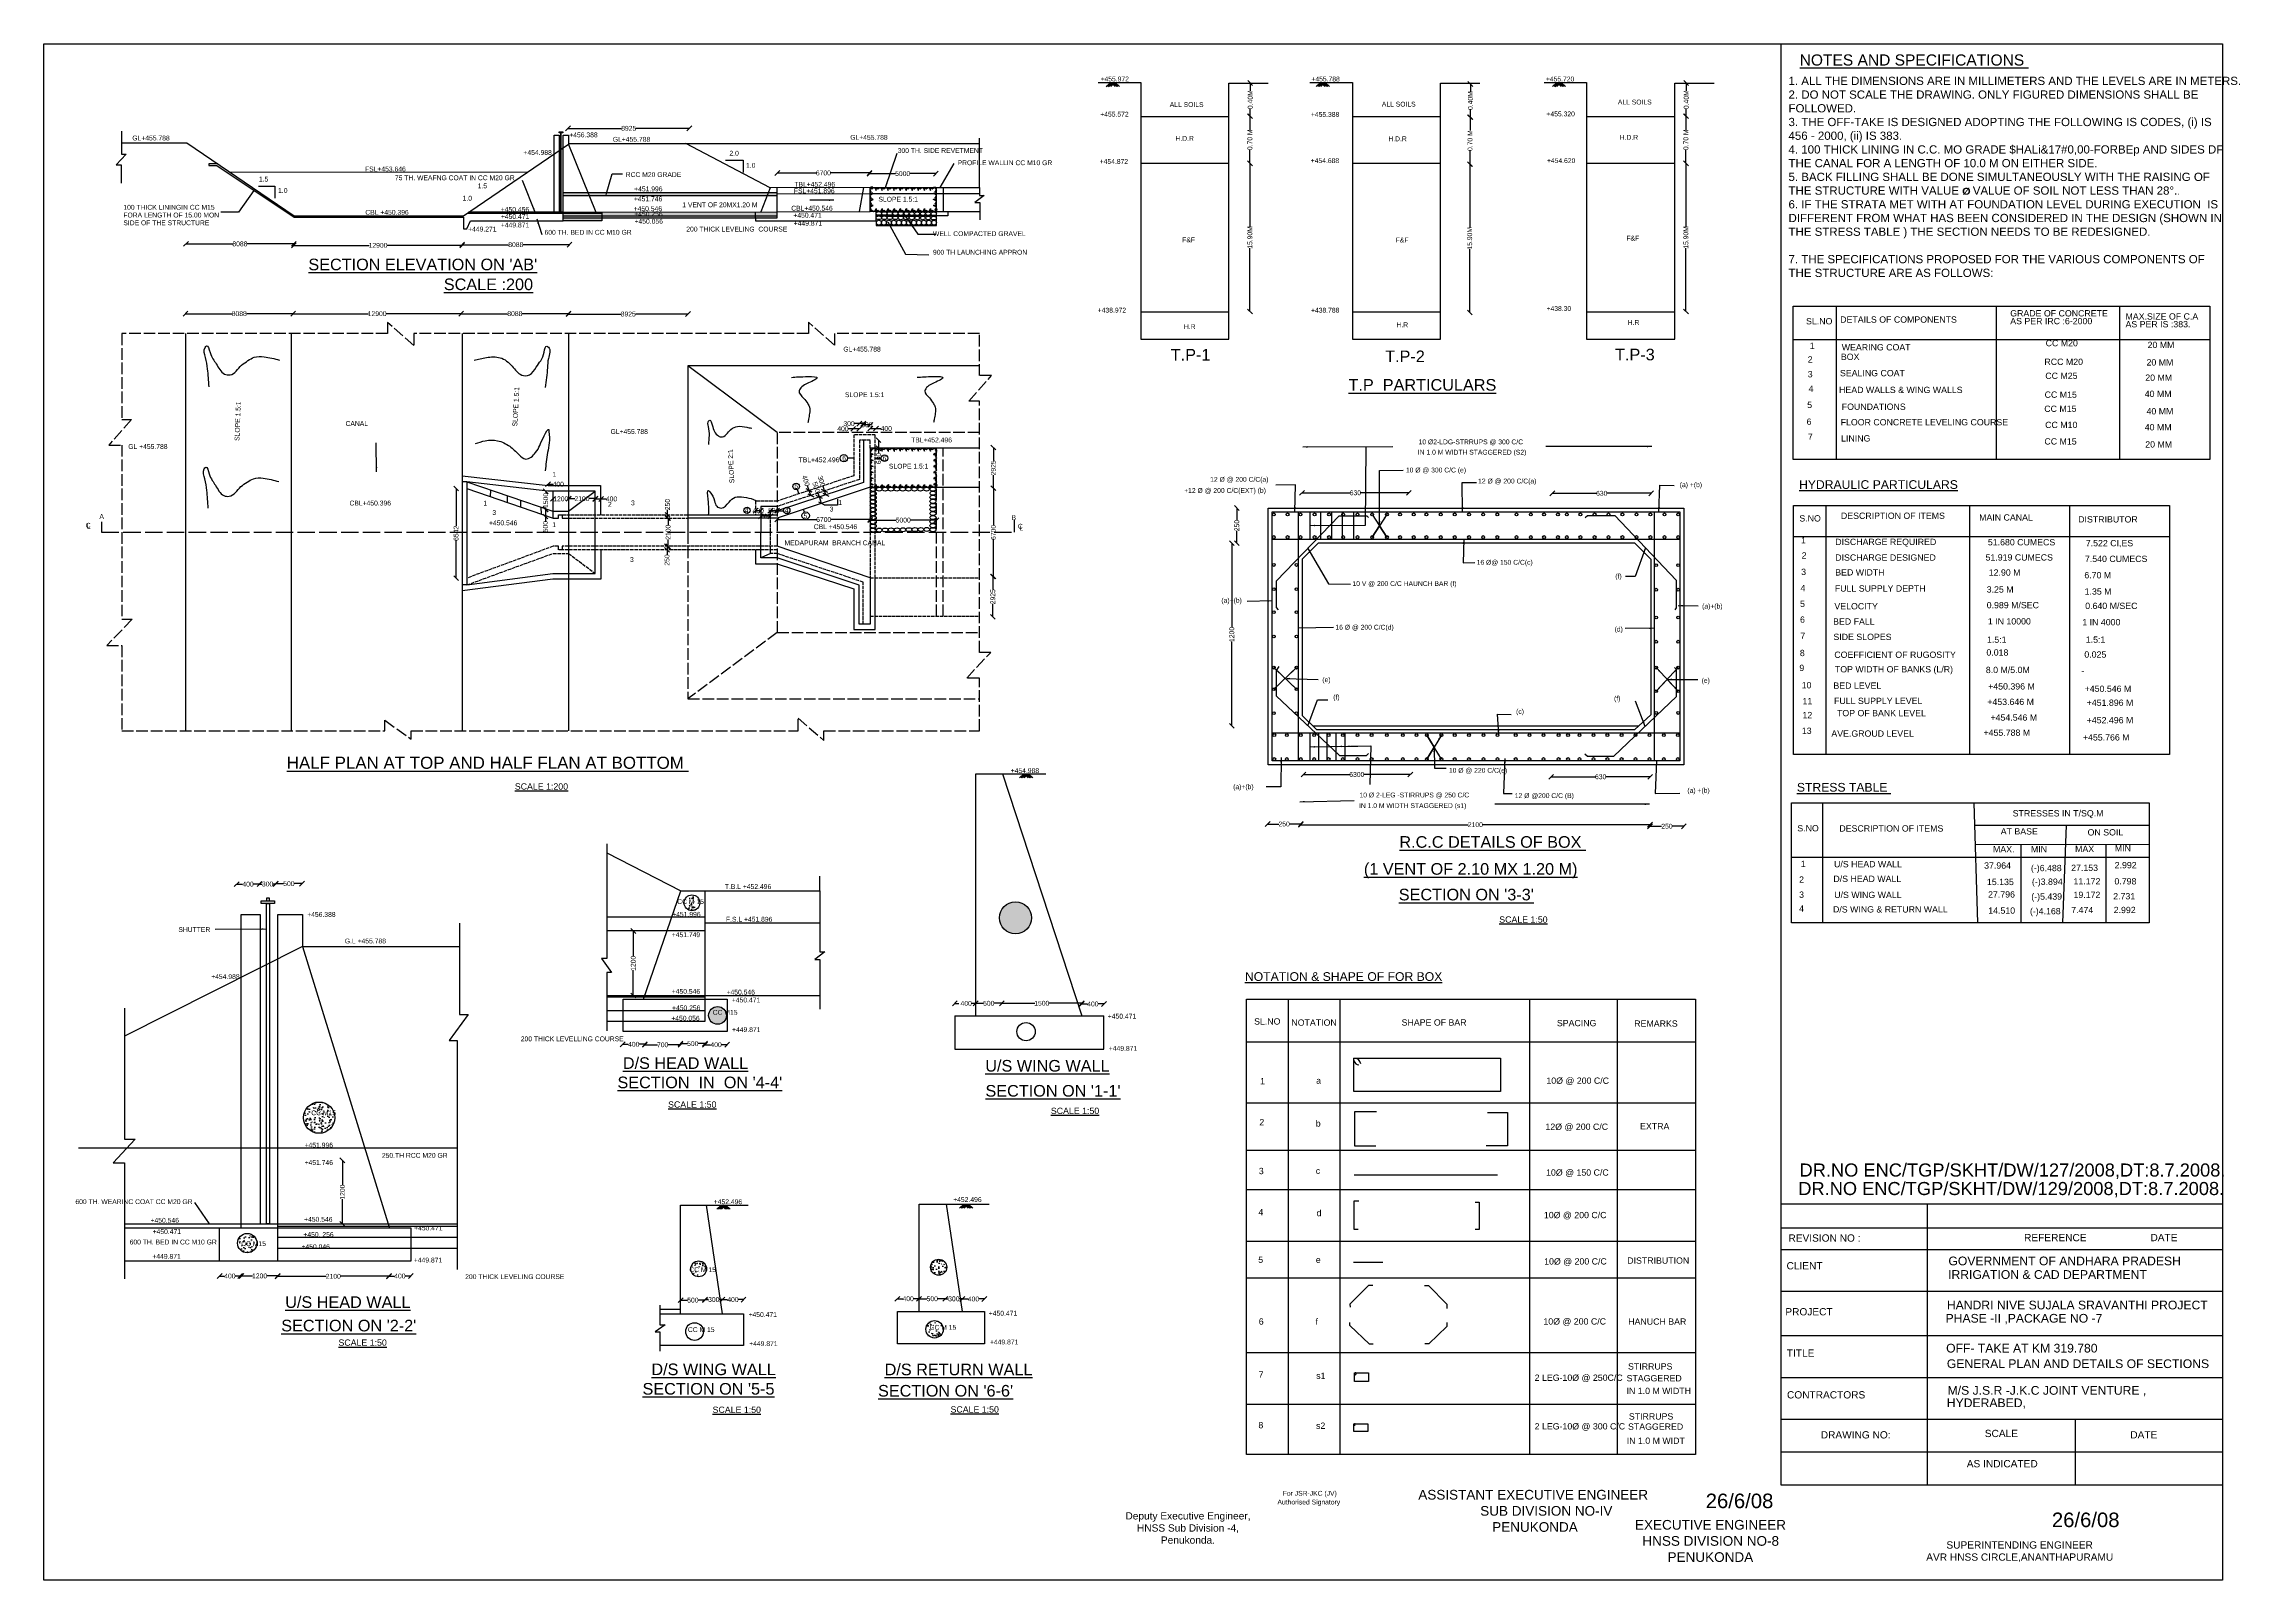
# Model space of a CAD drawing. Header units: millimetres. Extents: x 45862758 to 45885455, y 22181520 to 22197391.
import ezdxf

# ---------------------------------------------------------------- set-up
doc = ezdxf.new("R2010")
doc.units = ezdxf.units.MM
doc.header["$MEASUREMENT"] = 0
doc.linetypes.add('ACAD_ISO02W100', pattern=[15, 12, -3])
for name, color, linetype in [('DIMENSION', 7, 'Continuous'), ('DRAWING', 2, 'Continuous'), ('TEXT', 7, 'Continuous')]:
    doc.layers.add(name, color=color, linetype=linetype)
doc.styles.get("Standard").update_dxf_attribs({"font": 'arial.ttf', "height": 50})
doc.dimstyles.get("Standard").update_dxf_attribs({"dimtxt": 50, "dimasz": 50, "dimexe": 0.18, "dimexo": 0.0625, "dimgap": 0.09, "dimtad": 0, "dimdec": 0, "dimzin": 0, "dimdsep": 46, "dimtxsty": 'Standard', "dimblk": 'OBLIQUE', "dimcen": 0.09, "dimse1": 1, "dimse2": 1, "dimadec": 0, "dimazin": 0, "dimtfac": 1, "dimtdec": 0, "dimtofl": 0, "dimtmove": 0, "dimatfit": 3, "dimfxl": 1, "dimtolj": 1, "dimtzin": 0, "dimarcsym": 0})
pattern_1 = [(50, (0, 0), (107.58902739, -9.41282025), [11.25, -123.75]), (355, (0, 0), (-20.81270004, 112.82882006), [9, -99]), (100.4514, (8.97, -0.78), (86.77640726, 103.4159313), [9.5610285, -105.1713168]), (46.1842, (0, 30), (160.0861573, -24.82785215), [16.875, -185.625]), (96.6356, (13.34, 27.93), (140.19940583, 146.11768064), [14.3415432, -157.75695]), (351.1842, (0, 30), (140.19929177, 146.11779014), [13.5, -148.5]), (21, (15, 22.5), (89.53605782, -60.3928336), [11.25, -123.75]), (326, (15, 22.5), (36.4972998, 108.77250676), [9, -99]), (71.4514, (22.46, 17.47), (126.03339429, 48.3795745), [9.5610285, -105.1713168]), (37.5, (0, 0), (1.823978298, 49.934078075), [0, -97.8, 0, -100.5, 0, -99.375]), (7.5, (0, 0), (39.460430616, 59.16175678), [0, -57.3, 0, -95.55, 0, -37.875]), (327.5, (-33.45, 0), (80.073365426, -3.38323076), [0, -37.5, 0, -117, 0, -155.25]), (317.5, (-48.45, 0), (87.4779254, 15.01574735), [0, -48.75, 0, -77.7, 0, -110.25])]
pattern_2 = [(50, (0, 0), (71.72601826, -6.2752135), [7.5, -82.5]), (355, (0, 0), (-13.87513336, 75.21921337), [6, -66]), (100.4514, (5.98, -0.52), (57.85093817, 68.94395421), [6.374019, -70.1142112]), (46.1842, (0, 20), (106.72410486, -16.55190143), [11.25, -123.75]), (96.6356, (8.89, 18.62), (93.46627055, 97.4117871), [9.5610288, -105.1713]), (351.1842, (0, 20), (93.46619451, 97.4118601), [9, -99]), (21, (10, 15), (59.69070521, -40.261889067), [7.5, -82.5]), (326, (10, 15), (24.33153319, 72.5150045), [6, -66]), (71.4514, (14.974, 11.645), (84.02226286, 32.25304967), [6.374019, -70.1142112]), (37.5, (0, 0), (1.215985532, 33.289385383), [0, -65.2, 0, -67, 0, -66.25]), (7.5, (0, 0), (26.306953744, 39.441171188), [0, -38.2, 0, -63.7, 0, -25.25]), (327.5, (-22.3, 0), (53.382243617, -2.255487173), [0, -25, 0, -78, 0, -103.5]), (317.5, (-32.3, 0), (58.318616934, 10.010498233), [0, -32.5, 0, -51.8, 0, -73.5])]

# ---------------------------------------------------------------- blocks, each defined once
blk = doc.blocks.new('_Oblique')
at = {"color": 0, "linetype": 'ByBlock', "lineweight": -2}
blk.add_line((-0.5, -0.5), (0.5, 0.5), dxfattribs=at)
blk = doc.blocks.new('*D54')
at = {"layer": 'Defpoints', "color": 0, "transparency": 16777216}
for p in [(45864227, 22195331), (45865341, 22195325), (45865341, 22195323)]:
    blk.add_point(p, dxfattribs=at)
at = {"layer": 'DIMENSION', "color": 0, "lineweight": -2, "transparency": 16777216}
for p, q in [((45864227, 22195325), (45864709, 22195325)), ((45865341, 22195325), (45864859, 22195325))]:
    blk.add_line(p, q, dxfattribs=at)
at = {"layer": 'DIMENSION', "color": 0, "lineweight": -2, "transparency": 16777216, "xscale": 50, "yscale": 50, "zscale": 50, "rotation": 180}
blk.add_blockref('_Oblique', (45864227, 22195325), dxfattribs=at)
at = {"layer": 'DIMENSION', "color": 0, "lineweight": -2, "transparency": 16777216, "xscale": 50, "yscale": 50, "zscale": 50}
blk.add_blockref('_Oblique', (45865341, 22195325), dxfattribs=at)
at = {"layer": 'DIMENSION', "color": 0, "transparency": 16777216, "insert": (45864784, 22195325), "char_height": 50, "attachment_point": 5}
blk.add_mtext('\\A1;8088', dxfattribs=at)
blk = doc.blocks.new('*D55')
at = {"layer": 'Defpoints', "color": 0, "transparency": 16777216}
for p in [(45865341, 22195325), (45867081, 22195319), (45867081, 22195310)]:
    blk.add_point(p, dxfattribs=at)
at = {"layer": 'DIMENSION', "color": 0, "lineweight": -2, "transparency": 16777216}
for p, q in [((45865341, 22195310), (45866119, 22195310)), ((45867081, 22195310), (45866303, 22195310))]:
    blk.add_line(p, q, dxfattribs=at)
at = {"layer": 'DIMENSION', "color": 0, "lineweight": -2, "transparency": 16777216, "xscale": 50, "yscale": 50, "zscale": 50, "rotation": 180}
blk.add_blockref('_Oblique', (45865341, 22195310), dxfattribs=at)
at = {"layer": 'DIMENSION', "color": 0, "lineweight": -2, "transparency": 16777216, "xscale": 50, "yscale": 50, "zscale": 50}
blk.add_blockref('_Oblique', (45867081, 22195310), dxfattribs=at)
at = {"layer": 'DIMENSION', "color": 0, "transparency": 16777216, "insert": (45866211, 22195310), "char_height": 50, "attachment_point": 5}
blk.add_mtext('\\A1;12900', dxfattribs=at)
blk = doc.blocks.new('*D56')
at = {"layer": 'Defpoints', "color": 0, "transparency": 16777216}
for p in [(45867081, 22195319), (45868190, 22195317), (45868190, 22195317)]:
    blk.add_point(p, dxfattribs=at)
at = {"layer": 'DIMENSION', "color": 0, "lineweight": -2, "transparency": 16777216}
for p, q in [((45867081, 22195317), (45867561, 22195317)), ((45868190, 22195317), (45867710, 22195317))]:
    blk.add_line(p, q, dxfattribs=at)
at = {"layer": 'DIMENSION', "color": 0, "lineweight": -2, "transparency": 16777216, "xscale": 50, "yscale": 50, "zscale": 50, "rotation": 180}
blk.add_blockref('_Oblique', (45867081, 22195317), dxfattribs=at)
at = {"layer": 'DIMENSION', "color": 0, "lineweight": -2, "transparency": 16777216, "xscale": 50, "yscale": 50, "zscale": 50}
blk.add_blockref('_Oblique', (45868190, 22195317), dxfattribs=at)
at = {"layer": 'DIMENSION', "color": 0, "transparency": 16777216, "insert": (45867635, 22195317), "char_height": 50, "attachment_point": 5}
blk.add_mtext('\\A1;8088', dxfattribs=at)
blk = doc.blocks.new('*D57')
at = {"layer": 'Defpoints', "color": 0, "transparency": 16777216}
for p in [(45870338, 22196055), (45871290, 22196058), (45871290, 22196053)]:
    blk.add_point(p, dxfattribs=at)
at = {"layer": 'DIMENSION', "color": 0, "lineweight": -2, "transparency": 16777216}
for p, q in [((45870338, 22196058), (45870739, 22196058)), ((45871290, 22196058), (45870889, 22196058))]:
    blk.add_line(p, q, dxfattribs=at)
at = {"layer": 'DIMENSION', "color": 0, "lineweight": -2, "transparency": 16777216, "xscale": 50, "yscale": 50, "zscale": 50, "rotation": 180}
blk.add_blockref('_Oblique', (45870338, 22196058), dxfattribs=at)
at = {"layer": 'DIMENSION', "color": 0, "lineweight": -2, "transparency": 16777216, "xscale": 50, "yscale": 50, "zscale": 50}
blk.add_blockref('_Oblique', (45871290, 22196058), dxfattribs=at)
at = {"layer": 'DIMENSION', "color": 0, "transparency": 16777216, "insert": (45870814, 22196058), "char_height": 50, "attachment_point": 5}
blk.add_mtext('\\A1;6700', dxfattribs=at)
blk = doc.blocks.new('*D58')
at = {"layer": 'Defpoints', "color": 0, "transparency": 16777216}
for p in [(45871290, 22196053), (45871976, 22196055), (45871976, 22196051)]:
    blk.add_point(p, dxfattribs=at)
at = {"layer": 'DIMENSION', "color": 0, "lineweight": -2, "transparency": 16777216}
for p, q in [((45871290, 22196051), (45871558, 22196051)), ((45871976, 22196051), (45871708, 22196051))]:
    blk.add_line(p, q, dxfattribs=at)
at = {"layer": 'DIMENSION', "color": 0, "lineweight": -2, "transparency": 16777216, "xscale": 50, "yscale": 50, "zscale": 50, "rotation": 180}
blk.add_blockref('_Oblique', (45871290, 22196051), dxfattribs=at)
at = {"layer": 'DIMENSION', "color": 0, "lineweight": -2, "transparency": 16777216, "xscale": 50, "yscale": 50, "zscale": 50}
blk.add_blockref('_Oblique', (45871976, 22196051), dxfattribs=at)
at = {"layer": 'DIMENSION', "color": 0, "transparency": 16777216, "insert": (45871633, 22196051), "char_height": 50, "attachment_point": 5}
blk.add_mtext('\\A1;5000', dxfattribs=at)
blk = doc.blocks.new('*D59')
at = {"layer": 'Defpoints', "color": 0, "transparency": 16777216}
for p in [(45875220, 22196158), (45875222, 22196158), (45875231, 22194626)]:
    blk.add_point(p, dxfattribs=at)
at = {"layer": 'DIMENSION', "color": 0, "lineweight": -2, "transparency": 16777216}
for p, q in [((45875222, 22196158), (45875222, 22195502)), ((45875222, 22194626), (45875222, 22195282))]:
    blk.add_line(p, q, dxfattribs=at)
at = {"layer": 'DIMENSION', "color": 0, "lineweight": -2, "transparency": 16777216, "xscale": 50, "yscale": 50, "zscale": 50}
for p, rotation in [((45875222, 22196158), 90), ((45875222, 22194626), 270)]:
    blk.add_blockref('_Oblique', p, dxfattribs=dict(at, rotation=rotation))
at = {"layer": 'DIMENSION', "color": 0, "transparency": 16777216, "insert": (45875222, 22195392), "char_height": 50, "attachment_point": 5, "rotation": 90}
blk.add_mtext('\\A1;15.90M', dxfattribs=at)
blk = doc.blocks.new('*D60')
at = {"layer": 'Defpoints', "color": 0, "transparency": 16777216}
for p in [(45875222, 22196644), (45875225, 22196644), (45875208, 22196158)]:
    blk.add_point(p, dxfattribs=at)
at = {"layer": 'DIMENSION', "color": 0, "lineweight": -2, "transparency": 16777216}
for p, q in [((45875222, 22196644), (45875222, 22196504)), ((45875222, 22196158), (45875222, 22196298))]:
    blk.add_line(p, q, dxfattribs=at)
at = {"layer": 'DIMENSION', "color": 0, "lineweight": -2, "transparency": 16777216, "xscale": 50, "yscale": 50, "zscale": 50}
for p, rotation in [((45875222, 22196644), 90), ((45875222, 22196158), 270)]:
    blk.add_blockref('_Oblique', p, dxfattribs=dict(at, rotation=rotation))
at = {"layer": 'DIMENSION', "color": 0, "transparency": 16777216, "insert": (45875222, 22196401), "char_height": 50, "attachment_point": 5, "rotation": 90}
blk.add_mtext('\\A1;0.70 M', dxfattribs=at)
blk = doc.blocks.new('*D61')
at = {"layer": 'Defpoints', "color": 0, "transparency": 16777216}
for p in [(45875222, 22196987), (45875225, 22196987), (45875222, 22196644)]:
    blk.add_point(p, dxfattribs=at)
at = {"layer": 'DIMENSION', "color": 0, "lineweight": -2, "transparency": 16777216}
for p, q in [((45875225, 22196987), (45875225, 22196908)), ((45875225, 22196644), (45875225, 22196722))]:
    blk.add_line(p, q, dxfattribs=at)
at = {"layer": 'DIMENSION', "color": 0, "lineweight": -2, "transparency": 16777216, "xscale": 50, "yscale": 50, "zscale": 50}
for p, rotation in [((45875225, 22196987), 90), ((45875225, 22196644), 270)]:
    blk.add_blockref('_Oblique', p, dxfattribs=dict(at, rotation=rotation))
at = {"layer": 'DIMENSION', "color": 0, "transparency": 16777216, "insert": (45875225, 22196815), "char_height": 50, "attachment_point": 5, "rotation": 90}
blk.add_mtext('\\A1;0.40M', dxfattribs=at)
blk = doc.blocks.new('*D62')
at = {"layer": 'Defpoints', "color": 0, "transparency": 16777216}
for p in [(45877494, 22196149), (45877494, 22196149), (45877506, 22194616)]:
    blk.add_point(p, dxfattribs=at)
at = {"layer": 'DIMENSION', "color": 0, "lineweight": -2, "transparency": 16777216}
for p, q in [((45877494, 22196149), (45877494, 22195493)), ((45877494, 22194616), (45877494, 22195273))]:
    blk.add_line(p, q, dxfattribs=at)
at = {"layer": 'DIMENSION', "color": 0, "lineweight": -2, "transparency": 16777216, "xscale": 50, "yscale": 50, "zscale": 50}
for p, rotation in [((45877494, 22196149), 90), ((45877494, 22194616), 270)]:
    blk.add_blockref('_Oblique', p, dxfattribs=dict(at, rotation=rotation))
at = {"layer": 'DIMENSION', "color": 0, "transparency": 16777216, "insert": (45877494, 22195383), "char_height": 50, "attachment_point": 5, "rotation": 90}
blk.add_mtext('\\A1;15.90M', dxfattribs=at)
blk = doc.blocks.new('*D63')
at = {"layer": 'Defpoints', "color": 0, "transparency": 16777216}
for p in [(45877497, 22196635), (45877500, 22196635), (45877494, 22196149)]:
    blk.add_point(p, dxfattribs=at)
at = {"layer": 'DIMENSION', "color": 0, "lineweight": -2, "transparency": 16777216}
for p, q in [((45877497, 22196635), (45877497, 22196495)), ((45877497, 22196149), (45877497, 22196289))]:
    blk.add_line(p, q, dxfattribs=at)
at = {"layer": 'DIMENSION', "color": 0, "lineweight": -2, "transparency": 16777216, "xscale": 50, "yscale": 50, "zscale": 50}
for p, rotation in [((45877497, 22196635), 90), ((45877497, 22196149), 270)]:
    blk.add_blockref('_Oblique', p, dxfattribs=dict(at, rotation=rotation))
at = {"layer": 'DIMENSION', "color": 0, "transparency": 16777216, "insert": (45877497, 22196392), "char_height": 50, "attachment_point": 5, "rotation": 90}
blk.add_mtext('\\A1;0.70 M', dxfattribs=at)
blk = doc.blocks.new('*D64')
at = {"layer": 'Defpoints', "color": 0, "transparency": 16777216}
for p in [(45877497, 22196977), (45877500, 22196977), (45877497, 22196635)]:
    blk.add_point(p, dxfattribs=at)
at = {"layer": 'DIMENSION', "color": 0, "lineweight": -2, "transparency": 16777216}
for p, q in [((45877500, 22196977), (45877500, 22196899)), ((45877500, 22196635), (45877500, 22196713))]:
    blk.add_line(p, q, dxfattribs=at)
at = {"layer": 'DIMENSION', "color": 0, "lineweight": -2, "transparency": 16777216, "xscale": 50, "yscale": 50, "zscale": 50}
for p, rotation in [((45877500, 22196977), 90), ((45877500, 22196635), 270)]:
    blk.add_blockref('_Oblique', p, dxfattribs=dict(at, rotation=rotation))
at = {"layer": 'DIMENSION', "color": 0, "transparency": 16777216, "insert": (45877500, 22196806), "char_height": 50, "attachment_point": 5, "rotation": 90}
blk.add_mtext('\\A1;0.40M', dxfattribs=at)
blk = doc.blocks.new('*D65')
at = {"layer": 'Defpoints', "color": 0, "transparency": 16777216}
for p in [(45879726, 22196158), (45879728, 22196158), (45879737, 22194626)]:
    blk.add_point(p, dxfattribs=at)
at = {"layer": 'DIMENSION', "color": 0, "lineweight": -2, "transparency": 16777216}
for p, q in [((45879728, 22196158), (45879728, 22195502)), ((45879728, 22194626), (45879728, 22195282))]:
    blk.add_line(p, q, dxfattribs=at)
at = {"layer": 'DIMENSION', "color": 0, "lineweight": -2, "transparency": 16777216, "xscale": 50, "yscale": 50, "zscale": 50}
for p, rotation in [((45879728, 22196158), 90), ((45879728, 22194626), 270)]:
    blk.add_blockref('_Oblique', p, dxfattribs=dict(at, rotation=rotation))
at = {"layer": 'DIMENSION', "color": 0, "transparency": 16777216, "insert": (45879728, 22195392), "char_height": 50, "attachment_point": 5, "rotation": 90}
blk.add_mtext('\\A1;15.90M', dxfattribs=at)
blk = doc.blocks.new('*D66')
at = {"layer": 'Defpoints', "color": 0, "transparency": 16777216}
for p in [(45879728, 22196644), (45879731, 22196644), (45879728, 22196158)]:
    blk.add_point(p, dxfattribs=at)
at = {"layer": 'DIMENSION', "color": 0, "lineweight": -2, "transparency": 16777216}
for p, q in [((45879728, 22196644), (45879728, 22196504)), ((45879728, 22196158), (45879728, 22196298))]:
    blk.add_line(p, q, dxfattribs=at)
at = {"layer": 'DIMENSION', "color": 0, "lineweight": -2, "transparency": 16777216, "xscale": 50, "yscale": 50, "zscale": 50}
for p, rotation in [((45879728, 22196644), 90), ((45879728, 22196158), 270)]:
    blk.add_blockref('_Oblique', p, dxfattribs=dict(at, rotation=rotation))
at = {"layer": 'DIMENSION', "color": 0, "transparency": 16777216, "insert": (45879728, 22196401), "char_height": 50, "attachment_point": 5, "rotation": 90}
blk.add_mtext('\\A1;0.70 M', dxfattribs=at)
blk = doc.blocks.new('*D67')
at = {"layer": 'Defpoints', "color": 0, "transparency": 16777216}
for p in [(45879728, 22196987), (45879731, 22196987), (45879728, 22196644)]:
    blk.add_point(p, dxfattribs=at)
at = {"layer": 'DIMENSION', "color": 0, "lineweight": -2, "transparency": 16777216}
for p, q in [((45879731, 22196987), (45879731, 22196908)), ((45879731, 22196644), (45879731, 22196722))]:
    blk.add_line(p, q, dxfattribs=at)
at = {"layer": 'DIMENSION', "color": 0, "lineweight": -2, "transparency": 16777216, "xscale": 50, "yscale": 50, "zscale": 50}
for p, rotation in [((45879731, 22196987), 90), ((45879731, 22196644), 270)]:
    blk.add_blockref('_Oblique', p, dxfattribs=dict(at, rotation=rotation))
at = {"layer": 'DIMENSION', "color": 0, "transparency": 16777216, "insert": (45879731, 22196815), "char_height": 50, "attachment_point": 5, "rotation": 90}
blk.add_mtext('\\A1;0.40M', dxfattribs=at)
blk = doc.blocks.new('*D68')
at = {"layer": 'Defpoints', "color": 0, "transparency": 16777216}
for p in [(45864221, 22194612), (45865334, 22194604), (45865334, 22194601)]:
    blk.add_point(p, dxfattribs=at)
at = {"layer": 'DIMENSION', "color": 0, "lineweight": -2, "transparency": 16777216}
for p, q in [((45864221, 22194604), (45864703, 22194604)), ((45865334, 22194604), (45864852, 22194604))]:
    blk.add_line(p, q, dxfattribs=at)
at = {"layer": 'DIMENSION', "color": 0, "lineweight": -2, "transparency": 16777216, "xscale": 50, "yscale": 50, "zscale": 50, "rotation": 180}
blk.add_blockref('_Oblique', (45864221, 22194604), dxfattribs=at)
at = {"layer": 'DIMENSION', "color": 0, "lineweight": -2, "transparency": 16777216, "xscale": 50, "yscale": 50, "zscale": 50}
blk.add_blockref('_Oblique', (45865334, 22194604), dxfattribs=at)
at = {"layer": 'DIMENSION', "color": 0, "transparency": 16777216, "insert": (45864777, 22194604), "char_height": 50, "attachment_point": 5}
blk.add_mtext('\\A1;8088', dxfattribs=at)
blk = doc.blocks.new('*D69')
at = {"layer": 'Defpoints', "color": 0, "transparency": 16777216}
for p in [(45865334, 22194601), (45867071, 22194604), (45867071, 22194599)]:
    blk.add_point(p, dxfattribs=at)
at = {"layer": 'DIMENSION', "color": 0, "lineweight": -2, "transparency": 16777216}
for p, q in [((45865334, 22194604), (45866111, 22194604)), ((45867071, 22194604), (45866294, 22194604))]:
    blk.add_line(p, q, dxfattribs=at)
at = {"layer": 'DIMENSION', "color": 0, "lineweight": -2, "transparency": 16777216, "xscale": 50, "yscale": 50, "zscale": 50, "rotation": 180}
blk.add_blockref('_Oblique', (45865334, 22194604), dxfattribs=at)
at = {"layer": 'DIMENSION', "color": 0, "lineweight": -2, "transparency": 16777216, "xscale": 50, "yscale": 50, "zscale": 50}
blk.add_blockref('_Oblique', (45867071, 22194604), dxfattribs=at)
at = {"layer": 'DIMENSION', "color": 0, "transparency": 16777216, "insert": (45866202, 22194604), "char_height": 50, "attachment_point": 5}
blk.add_mtext('\\A1;12900', dxfattribs=at)
blk = doc.blocks.new('*D70')
at = {"layer": 'Defpoints', "color": 0, "transparency": 16777216}
for p in [(45867071, 22194599), (45868180, 22194604), (45868180, 22194595)]:
    blk.add_point(p, dxfattribs=at)
at = {"layer": 'DIMENSION', "color": 0, "lineweight": -2, "transparency": 16777216}
for p, q in [((45867071, 22194604), (45867550, 22194604)), ((45868180, 22194604), (45867700, 22194604))]:
    blk.add_line(p, q, dxfattribs=at)
at = {"layer": 'DIMENSION', "color": 0, "lineweight": -2, "transparency": 16777216, "xscale": 50, "yscale": 50, "zscale": 50, "rotation": 180}
blk.add_blockref('_Oblique', (45867071, 22194604), dxfattribs=at)
at = {"layer": 'DIMENSION', "color": 0, "lineweight": -2, "transparency": 16777216, "xscale": 50, "yscale": 50, "zscale": 50}
blk.add_blockref('_Oblique', (45868180, 22194604), dxfattribs=at)
at = {"layer": 'DIMENSION', "color": 0, "transparency": 16777216, "insert": (45867625, 22194604), "char_height": 50, "attachment_point": 5}
blk.add_mtext('\\A1;8088', dxfattribs=at)
blk = doc.blocks.new('*D71')
at = {"layer": 'Defpoints', "color": 0, "transparency": 16777216}
for p in [(45868180, 22194595), (45869414, 22194600), (45869414, 22194591)]:
    blk.add_point(p, dxfattribs=at)
at = {"layer": 'DIMENSION', "color": 0, "lineweight": -2, "transparency": 16777216}
for p, q in [((45868180, 22194600), (45868722, 22194600)), ((45869414, 22194600), (45868872, 22194600))]:
    blk.add_line(p, q, dxfattribs=at)
at = {"layer": 'DIMENSION', "color": 0, "lineweight": -2, "transparency": 16777216, "xscale": 50, "yscale": 50, "zscale": 50, "rotation": 180}
blk.add_blockref('_Oblique', (45868180, 22194600), dxfattribs=at)
at = {"layer": 'DIMENSION', "color": 0, "lineweight": -2, "transparency": 16777216, "xscale": 50, "yscale": 50, "zscale": 50}
blk.add_blockref('_Oblique', (45869414, 22194600), dxfattribs=at)
at = {"layer": 'DIMENSION', "color": 0, "transparency": 16777216, "insert": (45868797, 22194600), "char_height": 50, "attachment_point": 5}
blk.add_mtext('\\A1;8925', dxfattribs=at)
blk = doc.blocks.new('*D72')
at = {"layer": 'Defpoints', "color": 0, "transparency": 16777216}
for p in [(45869198, 22192200), (45869198, 22192164), (45869198, 22192164)]:
    blk.add_point(p, dxfattribs=at)
at = {"layer": 'DIMENSION', "color": 0, "lineweight": -2, "transparency": 16777216}
for p, q in [((45869198, 22192200), (45869198, 22192164)), ((45869198, 22192164), (45869198, 22192114))]:
    blk.add_line(p, q, dxfattribs=at)
at = {"layer": 'DIMENSION', "color": 0, "lineweight": -2, "transparency": 16777216, "xscale": 50, "yscale": 50, "zscale": 50}
for p, rotation in [((45869198, 22192200), 90), ((45869198, 22192164), 270)]:
    blk.add_blockref('_Oblique', p, dxfattribs=dict(at, rotation=rotation))
at = {"layer": 'DIMENSION', "color": 0, "transparency": 16777216, "insert": (45869198, 22192059), "char_height": 50, "attachment_point": 5, "rotation": 90}
blk.add_mtext('\\A1;250', dxfattribs=at)
blk = doc.blocks.new('*D73')
at = {"layer": 'Defpoints', "color": 0, "transparency": 16777216}
for p in [(45869188, 22192491), (45869209, 22192491), (45869188, 22192200)]:
    blk.add_point(p, dxfattribs=at)
at = {"layer": 'DIMENSION', "color": 0, "lineweight": -2, "transparency": 16777216}
for p, q in [((45869209, 22192491), (45869209, 22192421)), ((45869209, 22192200), (45869209, 22192271))]:
    blk.add_line(p, q, dxfattribs=at)
at = {"layer": 'DIMENSION', "color": 0, "lineweight": -2, "transparency": 16777216, "xscale": 50, "yscale": 50, "zscale": 50}
for p, rotation in [((45869209, 22192491), 90), ((45869209, 22192200), 270)]:
    blk.add_blockref('_Oblique', p, dxfattribs=dict(at, rotation=rotation))
at = {"layer": 'DIMENSION', "color": 0, "transparency": 16777216, "insert": (45869209, 22192346), "char_height": 50, "attachment_point": 5, "rotation": 90}
blk.add_mtext('\\A1;2100', dxfattribs=at)
blk = doc.blocks.new('*D74')
at = {"layer": 'Defpoints', "color": 0, "transparency": 16777216}
for p in [(45869203, 22192526), (45869203, 22192526), (45869203, 22192491)]:
    blk.add_point(p, dxfattribs=at)
at = {"layer": 'DIMENSION', "color": 0, "lineweight": -2, "transparency": 16777216}
for p, q in [((45869203, 22192526), (45869203, 22192576)), ((45869203, 22192491), (45869203, 22192526))]:
    blk.add_line(p, q, dxfattribs=at)
at = {"layer": 'DIMENSION', "color": 0, "lineweight": -2, "transparency": 16777216, "xscale": 50, "yscale": 50, "zscale": 50}
for p, rotation in [((45869203, 22192526), 90), ((45869203, 22192491), 270)]:
    blk.add_blockref('_Oblique', p, dxfattribs=dict(at, rotation=rotation))
at = {"layer": 'DIMENSION', "color": 0, "transparency": 16777216, "insert": (45869203, 22192632), "char_height": 50, "attachment_point": 5, "rotation": 90}
blk.add_mtext('\\A1;250', dxfattribs=at)
blk = doc.blocks.new('*D75')
at = {"layer": 'Defpoints', "color": 0, "transparency": 16777216}
for p in [(45870336, 22192477), (45871297, 22192477), (45871297, 22192477)]:
    blk.add_point(p, dxfattribs=at)
at = {"layer": 'DIMENSION', "color": 0, "lineweight": -2, "transparency": 16777216}
for p, q in [((45870336, 22192477), (45870742, 22192477)), ((45871297, 22192477), (45870891, 22192477))]:
    blk.add_line(p, q, dxfattribs=at)
at = {"layer": 'DIMENSION', "color": 0, "lineweight": -2, "transparency": 16777216, "xscale": 50, "yscale": 50, "zscale": 50, "rotation": 180}
blk.add_blockref('_Oblique', (45870336, 22192477), dxfattribs=at)
at = {"layer": 'DIMENSION', "color": 0, "lineweight": -2, "transparency": 16777216, "xscale": 50, "yscale": 50, "zscale": 50}
blk.add_blockref('_Oblique', (45871297, 22192477), dxfattribs=at)
at = {"layer": 'DIMENSION', "color": 0, "transparency": 16777216, "insert": (45870817, 22192477), "char_height": 50, "attachment_point": 5}
blk.add_mtext('\\A1;6700', dxfattribs=at)
blk = doc.blocks.new('*D76')
at = {"layer": 'Defpoints', "color": 0, "transparency": 16777216}
for p in [(45871299, 22193417), (45871357, 22193417), (45871357, 22193414)]:
    blk.add_point(p, dxfattribs=at)
at = {"layer": 'DIMENSION', "color": 0, "lineweight": -2, "transparency": 16777216}
for p, q in [((45871299, 22193417), (45871357, 22193417)), ((45871357, 22193417), (45871407, 22193417))]:
    blk.add_line(p, q, dxfattribs=at)
at = {"layer": 'DIMENSION', "color": 0, "lineweight": -2, "transparency": 16777216, "xscale": 50, "yscale": 50, "zscale": 50, "rotation": 180}
blk.add_blockref('_Oblique', (45871299, 22193417), dxfattribs=at)
at = {"layer": 'DIMENSION', "color": 0, "lineweight": -2, "transparency": 16777216, "xscale": 50, "yscale": 50, "zscale": 50}
blk.add_blockref('_Oblique', (45871357, 22193417), dxfattribs=at)
at = {"layer": 'DIMENSION', "color": 0, "transparency": 16777216, "insert": (45871464, 22193417), "char_height": 50, "attachment_point": 5}
blk.add_mtext('\\A1;400', dxfattribs=at)
blk = doc.blocks.new('*D77')
at = {"layer": 'Defpoints', "color": 0, "transparency": 16777216}
for p in [(45871122, 22193415), (45871122, 22193415), (45871185, 22193415)]:
    blk.add_point(p, dxfattribs=at)
at = {"layer": 'DIMENSION', "color": 0, "lineweight": -2, "transparency": 16777216}
for p, q in [((45871122, 22193415), (45871072, 22193415)), ((45871185, 22193415), (45871122, 22193415))]:
    blk.add_line(p, q, dxfattribs=at)
at = {"layer": 'DIMENSION', "color": 0, "lineweight": -2, "transparency": 16777216, "xscale": 50, "yscale": 50, "zscale": 50, "rotation": 180}
blk.add_blockref('_Oblique', (45871122, 22193415), dxfattribs=at)
at = {"layer": 'DIMENSION', "color": 0, "lineweight": -2, "transparency": 16777216, "xscale": 50, "yscale": 50, "zscale": 50}
blk.add_blockref('_Oblique', (45871185, 22193415), dxfattribs=at)
at = {"layer": 'DIMENSION', "color": 0, "transparency": 16777216, "insert": (45871016, 22193415), "char_height": 50, "attachment_point": 5}
blk.add_mtext('\\A1;400', dxfattribs=at)
blk = doc.blocks.new('*D78')
at = {"layer": 'Defpoints', "color": 0, "transparency": 16777216}
for p in [(45871185, 22193468), (45871185, 22193415), (45871226, 22193416)]:
    blk.add_point(p, dxfattribs=at)
at = {"layer": 'DIMENSION', "color": 0, "lineweight": -2, "transparency": 16777216}
for p, q in [((45871185, 22193468), (45871135, 22193468)), ((45871226, 22193468), (45871185, 22193468))]:
    blk.add_line(p, q, dxfattribs=at)
at = {"layer": 'DIMENSION', "color": 0, "lineweight": -2, "transparency": 16777216, "xscale": 50, "yscale": 50, "zscale": 50, "rotation": 180}
blk.add_blockref('_Oblique', (45871185, 22193468), dxfattribs=at)
at = {"layer": 'DIMENSION', "color": 0, "lineweight": -2, "transparency": 16777216, "xscale": 50, "yscale": 50, "zscale": 50}
blk.add_blockref('_Oblique', (45871226, 22193468), dxfattribs=at)
at = {"layer": 'DIMENSION', "color": 0, "transparency": 16777216, "insert": (45871079, 22193468), "char_height": 50, "attachment_point": 5}
blk.add_mtext('\\A1;300', dxfattribs=at)
blk = doc.blocks.new('*D79')
at = {"layer": 'Defpoints', "color": 0, "transparency": 16777216}
for p in [(45871226, 22193456), (45871226, 22193416), (45871299, 22193417)]:
    blk.add_point(p, dxfattribs=at)
at = {"layer": 'DIMENSION', "color": 0, "lineweight": -2, "transparency": 16777216}
blk.add_line((45871299, 22193456), (45871226, 22193456), dxfattribs=at)
at = {"layer": 'DIMENSION', "color": 0, "lineweight": -2, "transparency": 16777216, "xscale": 50, "yscale": 50, "zscale": 50, "rotation": 180}
blk.add_blockref('_Oblique', (45871226, 22193456), dxfattribs=at)
at = {"layer": 'DIMENSION', "color": 0, "lineweight": -2, "transparency": 16777216, "xscale": 50, "yscale": 50, "zscale": 50}
blk.add_blockref('_Oblique', (45871299, 22193456), dxfattribs=at)
at = {"layer": 'DIMENSION', "color": 0, "transparency": 16777216, "insert": (45871263, 22193456), "char_height": 50, "attachment_point": 5}
blk.add_mtext('\\A1;500', dxfattribs=at)
blk = doc.blocks.new('*D80')
at = {"layer": 'Defpoints', "color": 0, "transparency": 16777216}
for p in [(45871297, 22192477), (45871981, 22192477), (45871981, 22192471)]:
    blk.add_point(p, dxfattribs=at)
at = {"layer": 'DIMENSION', "color": 0, "lineweight": -2, "transparency": 16777216}
for p, q in [((45871297, 22192471), (45871564, 22192471)), ((45871981, 22192471), (45871714, 22192471))]:
    blk.add_line(p, q, dxfattribs=at)
at = {"layer": 'DIMENSION', "color": 0, "lineweight": -2, "transparency": 16777216, "xscale": 50, "yscale": 50, "zscale": 50, "rotation": 180}
blk.add_blockref('_Oblique', (45871297, 22192471), dxfattribs=at)
at = {"layer": 'DIMENSION', "color": 0, "lineweight": -2, "transparency": 16777216, "xscale": 50, "yscale": 50, "zscale": 50}
blk.add_blockref('_Oblique', (45871981, 22192471), dxfattribs=at)
at = {"layer": 'DIMENSION', "color": 0, "transparency": 16777216, "insert": (45871639, 22192471), "char_height": 50, "attachment_point": 5}
blk.add_mtext('\\A1;5000', dxfattribs=at)
blk = doc.blocks.new('*D81')
at = {"layer": 'Defpoints', "color": 0, "transparency": 16777216}
for p in [(45872565, 22191888), (45872569, 22191888), (45872563, 22191472)]:
    blk.add_point(p, dxfattribs=at)
at = {"layer": 'DIMENSION', "color": 0, "lineweight": -2, "transparency": 16777216}
for p, q in [((45872565, 22191888), (45872565, 22191755)), ((45872565, 22191472), (45872565, 22191605))]:
    blk.add_line(p, q, dxfattribs=at)
at = {"layer": 'DIMENSION', "color": 0, "lineweight": -2, "transparency": 16777216, "xscale": 50, "yscale": 50, "zscale": 50}
for p, rotation in [((45872565, 22191888), 90), ((45872565, 22191472), 270)]:
    blk.add_blockref('_Oblique', p, dxfattribs=dict(at, rotation=rotation))
at = {"layer": 'DIMENSION', "color": 0, "transparency": 16777216, "insert": (45872565, 22191680), "char_height": 50, "attachment_point": 5, "rotation": 90}
blk.add_mtext('\\A1;2925', dxfattribs=at)
blk = doc.blocks.new('*D82')
at = {"layer": 'Defpoints', "color": 0, "transparency": 16777216}
for p in [(45872569, 22192801), (45872571, 22192801), (45872565, 22191888)]:
    blk.add_point(p, dxfattribs=at)
at = {"layer": 'DIMENSION', "color": 0, "lineweight": -2, "transparency": 16777216}
for p, q in [((45872571, 22192801), (45872571, 22192419)), ((45872571, 22191888), (45872571, 22192269))]:
    blk.add_line(p, q, dxfattribs=at)
at = {"layer": 'DIMENSION', "color": 0, "lineweight": -2, "transparency": 16777216, "xscale": 50, "yscale": 50, "zscale": 50}
for p, rotation in [((45872571, 22192801), 90), ((45872571, 22191888), 270)]:
    blk.add_blockref('_Oblique', p, dxfattribs=dict(at, rotation=rotation))
at = {"layer": 'DIMENSION', "color": 0, "transparency": 16777216, "insert": (45872571, 22192344), "char_height": 50, "attachment_point": 5, "rotation": 90}
blk.add_mtext('\\A1;6700', dxfattribs=at)
blk = doc.blocks.new('*D83')
at = {"layer": 'Defpoints', "color": 0, "transparency": 16777216}
for p in [(45872564, 22193221), (45872571, 22193221), (45872569, 22192801)]:
    blk.add_point(p, dxfattribs=at)
at = {"layer": 'DIMENSION', "color": 0, "lineweight": -2, "transparency": 16777216}
for p, q in [((45872571, 22193221), (45872571, 22193086)), ((45872571, 22192801), (45872571, 22192936))]:
    blk.add_line(p, q, dxfattribs=at)
at = {"layer": 'DIMENSION', "color": 0, "lineweight": -2, "transparency": 16777216, "xscale": 50, "yscale": 50, "zscale": 50}
for p, rotation in [((45872571, 22193221), 90), ((45872571, 22192801), 270)]:
    blk.add_blockref('_Oblique', p, dxfattribs=dict(at, rotation=rotation))
at = {"layer": 'DIMENSION', "color": 0, "transparency": 16777216, "insert": (45872571, 22193011), "char_height": 50, "attachment_point": 5, "rotation": 90}
blk.add_mtext('\\A1;2925', dxfattribs=at)
blk = doc.blocks.new('*D84')
at = {"layer": 'Defpoints', "color": 0, "transparency": 16777216}
for p in [(45875087, 22192596), (45875412, 22192596), (45875412, 22192233)]:
    blk.add_point(p, dxfattribs=at)
at = {"layer": 'DIMENSION', "color": 0, "lineweight": -2, "transparency": 16777216}
for p, q in [((45875087, 22192596), (45875087, 22192471)), ((45875087, 22192233), (45875087, 22192359))]:
    blk.add_line(p, q, dxfattribs=at)
at = {"layer": 'DIMENSION', "color": 0, "lineweight": -2, "transparency": 16777216, "xscale": 50, "yscale": 50, "zscale": 50}
for p, rotation in [((45875087, 22192596), 90), ((45875087, 22192233), 270)]:
    blk.add_blockref('_Oblique', p, dxfattribs=dict(at, rotation=rotation))
at = {"layer": 'DIMENSION', "color": 0, "transparency": 16777216, "insert": (45875087, 22192415), "char_height": 50, "attachment_point": 5, "rotation": 90}
blk.add_mtext('\\A1;250', dxfattribs=at)
blk = doc.blocks.new('*D85')
at = {"layer": 'Defpoints', "color": 0, "transparency": 16777216}
for p in [(45875412, 22192233), (45875035, 22190346), (45875412, 22190346)]:
    blk.add_point(p, dxfattribs=at)
at = {"layer": 'DIMENSION', "color": 0, "lineweight": -2, "transparency": 16777216}
for p, q in [((45875035, 22192233), (45875035, 22191362)), ((45875035, 22190346), (45875035, 22191217))]:
    blk.add_line(p, q, dxfattribs=at)
at = {"layer": 'DIMENSION', "color": 0, "lineweight": -2, "transparency": 16777216, "xscale": 50, "yscale": 50, "zscale": 50}
for p, rotation in [((45875035, 22192233), 90), ((45875035, 22190346), 270)]:
    blk.add_blockref('_Oblique', p, dxfattribs=dict(at, rotation=rotation))
at = {"layer": 'DIMENSION', "color": 0, "transparency": 16777216, "insert": (45875035, 22191290), "char_height": 50, "attachment_point": 5, "rotation": 90}
blk.add_mtext('\\A1;1200', dxfattribs=at)
blk = doc.blocks.new('*D86')
at = {"layer": 'Defpoints', "color": 0, "transparency": 16777216}
for p in [(45875775, 22189843), (45875775, 22189839), (45876879, 22189843)]:
    blk.add_point(p, dxfattribs=at)
at = {"layer": 'DIMENSION', "color": 0, "lineweight": -2, "transparency": 16777216}
for p, q in [((45875775, 22189843), (45876252, 22189843)), ((45876879, 22189843), (45876402, 22189843))]:
    blk.add_line(p, q, dxfattribs=at)
at = {"layer": 'DIMENSION', "color": 0, "lineweight": -2, "transparency": 16777216, "xscale": 50, "yscale": 50, "zscale": 50, "rotation": 180}
blk.add_blockref('_Oblique', (45875775, 22189843), dxfattribs=at)
at = {"layer": 'DIMENSION', "color": 0, "lineweight": -2, "transparency": 16777216, "xscale": 50, "yscale": 50, "zscale": 50}
blk.add_blockref('_Oblique', (45876879, 22189843), dxfattribs=at)
at = {"layer": 'DIMENSION', "color": 0, "transparency": 16777216, "insert": (45876327, 22189843), "char_height": 50, "attachment_point": 5}
blk.add_mtext('\\A1;6300', dxfattribs=at)
blk = doc.blocks.new('*D87')
at = {"layer": 'Defpoints', "color": 0, "transparency": 16777216}
for p in [(45878335, 22189838), (45879359, 22189819), (45879359, 22189812)]:
    blk.add_point(p, dxfattribs=at)
at = {"layer": 'DIMENSION', "color": 0, "lineweight": -2, "transparency": 16777216}
for p, q in [((45878335, 22189819), (45878792, 22189819)), ((45879359, 22189819), (45878903, 22189819))]:
    blk.add_line(p, q, dxfattribs=at)
at = {"layer": 'DIMENSION', "color": 0, "lineweight": -2, "transparency": 16777216, "xscale": 50, "yscale": 50, "zscale": 50, "rotation": 180}
blk.add_blockref('_Oblique', (45878335, 22189819), dxfattribs=at)
at = {"layer": 'DIMENSION', "color": 0, "lineweight": -2, "transparency": 16777216, "xscale": 50, "yscale": 50, "zscale": 50}
blk.add_blockref('_Oblique', (45879359, 22189819), dxfattribs=at)
at = {"layer": 'DIMENSION', "color": 0, "transparency": 16777216, "insert": (45878847, 22189819), "char_height": 50, "attachment_point": 5}
blk.add_mtext('\\A1;630', dxfattribs=at)
blk = doc.blocks.new('*D88')
at = {"layer": 'Defpoints', "color": 0, "transparency": 16777216}
for p in [(45879356, 22189319), (45879707, 22189322), (45879707, 22189308)]:
    blk.add_point(p, dxfattribs=at)
at = {"layer": 'DIMENSION', "color": 0, "lineweight": -2, "transparency": 16777216}
for p, q in [((45879356, 22189308), (45879476, 22189308)), ((45879707, 22189308), (45879587, 22189308))]:
    blk.add_line(p, q, dxfattribs=at)
at = {"layer": 'DIMENSION', "color": 0, "lineweight": -2, "transparency": 16777216, "xscale": 50, "yscale": 50, "zscale": 50, "rotation": 180}
blk.add_blockref('_Oblique', (45879356, 22189308), dxfattribs=at)
at = {"layer": 'DIMENSION', "color": 0, "lineweight": -2, "transparency": 16777216, "xscale": 50, "yscale": 50, "zscale": 50}
blk.add_blockref('_Oblique', (45879707, 22189308), dxfattribs=at)
at = {"layer": 'DIMENSION', "color": 0, "transparency": 16777216, "insert": (45879532, 22189308), "char_height": 50, "attachment_point": 5}
blk.add_mtext('\\A1;250', dxfattribs=at)
blk = doc.blocks.new('*D89')
at = {"layer": 'Defpoints', "color": 0, "transparency": 16777216}
for p in [(45875748, 22189334), (45875748, 22189324), (45879356, 22189308)]:
    blk.add_point(p, dxfattribs=at)
at = {"layer": 'DIMENSION', "color": 0, "lineweight": -2, "transparency": 16777216}
for p, q in [((45875748, 22189324), (45877477, 22189324)), ((45879356, 22189324), (45877627, 22189324))]:
    blk.add_line(p, q, dxfattribs=at)
at = {"layer": 'DIMENSION', "color": 0, "lineweight": -2, "transparency": 16777216, "xscale": 50, "yscale": 50, "zscale": 50, "rotation": 180}
blk.add_blockref('_Oblique', (45875748, 22189324), dxfattribs=at)
at = {"layer": 'DIMENSION', "color": 0, "lineweight": -2, "transparency": 16777216, "xscale": 50, "yscale": 50, "zscale": 50}
blk.add_blockref('_Oblique', (45879356, 22189324), dxfattribs=at)
at = {"layer": 'DIMENSION', "color": 0, "transparency": 16777216, "insert": (45877552, 22189324), "char_height": 50, "attachment_point": 5}
blk.add_mtext('\\A1;2100', dxfattribs=at)
blk = doc.blocks.new('*D90')
at = {"layer": 'Defpoints', "color": 0, "transparency": 16777216}
for p in [(45875405, 22189331), (45875405, 22189331), (45875748, 22189324)]:
    blk.add_point(p, dxfattribs=at)
at = {"layer": 'DIMENSION', "color": 0, "lineweight": -2, "transparency": 16777216}
for p, q in [((45875405, 22189331), (45875521, 22189331)), ((45875748, 22189331), (45875632, 22189331))]:
    blk.add_line(p, q, dxfattribs=at)
at = {"layer": 'DIMENSION', "color": 0, "lineweight": -2, "transparency": 16777216, "xscale": 50, "yscale": 50, "zscale": 50, "rotation": 180}
blk.add_blockref('_Oblique', (45875405, 22189331), dxfattribs=at)
at = {"layer": 'DIMENSION', "color": 0, "lineweight": -2, "transparency": 16777216, "xscale": 50, "yscale": 50, "zscale": 50}
blk.add_blockref('_Oblique', (45875748, 22189331), dxfattribs=at)
at = {"layer": 'DIMENSION', "color": 0, "transparency": 16777216, "insert": (45875576, 22189331), "char_height": 50, "attachment_point": 5}
blk.add_mtext('\\A1;250', dxfattribs=at)
blk = doc.blocks.new('*D91')
at = {"layer": 'Defpoints', "color": 0, "transparency": 16777216}
for p in [(45878348, 22192748), (45878348, 22192741), (45879369, 22192742)]:
    blk.add_point(p, dxfattribs=at)
at = {"layer": 'DIMENSION', "color": 0, "lineweight": -2, "transparency": 16777216}
for p, q in [((45878348, 22192748), (45878803, 22192748)), ((45879369, 22192748), (45878914, 22192748))]:
    blk.add_line(p, q, dxfattribs=at)
at = {"layer": 'DIMENSION', "color": 0, "lineweight": -2, "transparency": 16777216, "xscale": 50, "yscale": 50, "zscale": 50, "rotation": 180}
blk.add_blockref('_Oblique', (45878348, 22192748), dxfattribs=at)
at = {"layer": 'DIMENSION', "color": 0, "lineweight": -2, "transparency": 16777216, "xscale": 50, "yscale": 50, "zscale": 50}
blk.add_blockref('_Oblique', (45879369, 22192748), dxfattribs=at)
at = {"layer": 'DIMENSION', "color": 0, "transparency": 16777216, "insert": (45878858, 22192748), "char_height": 50, "attachment_point": 5}
blk.add_mtext('\\A1;630', dxfattribs=at)
blk = doc.blocks.new('*D92')
at = {"layer": 'Defpoints', "color": 0, "transparency": 16777216}
for p in [(45875760, 22192753), (45875760, 22192745), (45876865, 22192743)]:
    blk.add_point(p, dxfattribs=at)
at = {"layer": 'DIMENSION', "color": 0, "lineweight": -2, "transparency": 16777216}
for p, q in [((45875760, 22192753), (45876257, 22192753)), ((45876865, 22192753), (45876368, 22192753))]:
    blk.add_line(p, q, dxfattribs=at)
at = {"layer": 'DIMENSION', "color": 0, "lineweight": -2, "transparency": 16777216, "xscale": 50, "yscale": 50, "zscale": 50, "rotation": 180}
blk.add_blockref('_Oblique', (45875760, 22192753), dxfattribs=at)
at = {"layer": 'DIMENSION', "color": 0, "lineweight": -2, "transparency": 16777216, "xscale": 50, "yscale": 50, "zscale": 50}
blk.add_blockref('_Oblique', (45876865, 22192753), dxfattribs=at)
at = {"layer": 'DIMENSION', "color": 0, "transparency": 16777216, "insert": (45876312, 22192753), "char_height": 50, "attachment_point": 5}
blk.add_mtext('\\A1;630', dxfattribs=at)
blk = doc.blocks.new('*D93')
at = {"layer": 'Defpoints', "color": 0, "transparency": 16777216}
for p in [(45873484, 22187348), (45873714, 22187472), (45873714, 22187348)]:
    blk.add_point(p, dxfattribs=at)
at = {"layer": 'DIMENSION', "color": 0, "lineweight": -2, "transparency": 16777216}
for p, q in [((45873484, 22187472), (45873543, 22187472)), ((45873714, 22187472), (45873655, 22187472))]:
    blk.add_line(p, q, dxfattribs=at)
at = {"layer": 'DIMENSION', "color": 0, "lineweight": -2, "transparency": 16777216, "xscale": 50, "yscale": 50, "zscale": 50, "rotation": 180}
blk.add_blockref('_Oblique', (45873484, 22187472), dxfattribs=at)
at = {"layer": 'DIMENSION', "color": 0, "lineweight": -2, "transparency": 16777216, "xscale": 50, "yscale": 50, "zscale": 50}
blk.add_blockref('_Oblique', (45873714, 22187472), dxfattribs=at)
at = {"layer": 'DIMENSION', "color": 0, "transparency": 16777216, "insert": (45873599, 22187472), "char_height": 50, "attachment_point": 5}
blk.add_mtext('\\A1;400', dxfattribs=at)
blk = doc.blocks.new('*D94')
at = {"layer": 'Defpoints', "color": 0, "transparency": 16777216}
for p in [(45872658, 22187479), (45872658, 22187348), (45873484, 22187348)]:
    blk.add_point(p, dxfattribs=at)
at = {"layer": 'DIMENSION', "color": 0, "lineweight": -2, "transparency": 16777216}
for p, q in [((45872658, 22187479), (45872999, 22187479)), ((45873484, 22187479), (45873143, 22187479))]:
    blk.add_line(p, q, dxfattribs=at)
at = {"layer": 'DIMENSION', "color": 0, "lineweight": -2, "transparency": 16777216, "xscale": 50, "yscale": 50, "zscale": 50, "rotation": 180}
blk.add_blockref('_Oblique', (45872658, 22187479), dxfattribs=at)
at = {"layer": 'DIMENSION', "color": 0, "lineweight": -2, "transparency": 16777216, "xscale": 50, "yscale": 50, "zscale": 50}
blk.add_blockref('_Oblique', (45873484, 22187479), dxfattribs=at)
at = {"layer": 'DIMENSION', "color": 0, "transparency": 16777216, "insert": (45873071, 22187479), "char_height": 50, "attachment_point": 5}
blk.add_mtext('\\A1;1500', dxfattribs=at)
blk = doc.blocks.new('*D95')
at = {"layer": 'Defpoints', "color": 0, "transparency": 16777216}
for p in [(45872388, 22187479), (45872388, 22187479), (45872658, 22187479)]:
    blk.add_point(p, dxfattribs=at)
at = {"layer": 'DIMENSION', "color": 0, "lineweight": -2, "transparency": 16777216}
for p, q in [((45872388, 22187479), (45872468, 22187479)), ((45872658, 22187479), (45872578, 22187479))]:
    blk.add_line(p, q, dxfattribs=at)
at = {"layer": 'DIMENSION', "color": 0, "lineweight": -2, "transparency": 16777216, "xscale": 50, "yscale": 50, "zscale": 50, "rotation": 180}
blk.add_blockref('_Oblique', (45872388, 22187479), dxfattribs=at)
at = {"layer": 'DIMENSION', "color": 0, "lineweight": -2, "transparency": 16777216, "xscale": 50, "yscale": 50, "zscale": 50}
blk.add_blockref('_Oblique', (45872658, 22187479), dxfattribs=at)
at = {"layer": 'DIMENSION', "color": 0, "transparency": 16777216, "insert": (45872523, 22187479), "char_height": 50, "attachment_point": 5}
blk.add_mtext('\\A1;500', dxfattribs=at)
blk = doc.blocks.new('*D96')
at = {"layer": 'Defpoints', "color": 0, "transparency": 16777216}
for p in [(45872172, 22187478), (45872172, 22187348), (45872388, 22187348)]:
    blk.add_point(p, dxfattribs=at)
at = {"layer": 'DIMENSION', "color": 0, "lineweight": -2, "transparency": 16777216}
for p, q in [((45872172, 22187478), (45872214, 22187478)), ((45872388, 22187478), (45872346, 22187478))]:
    blk.add_line(p, q, dxfattribs=at)
at = {"layer": 'DIMENSION', "color": 0, "lineweight": -2, "transparency": 16777216, "xscale": 50, "yscale": 50, "zscale": 50, "rotation": 180}
blk.add_blockref('_Oblique', (45872172, 22187478), dxfattribs=at)
at = {"layer": 'DIMENSION', "color": 0, "lineweight": -2, "transparency": 16777216, "xscale": 50, "yscale": 50, "zscale": 50}
blk.add_blockref('_Oblique', (45872388, 22187478), dxfattribs=at)
at = {"layer": 'DIMENSION', "color": 0, "transparency": 16777216, "insert": (45872280, 22187478), "char_height": 50, "attachment_point": 5}
blk.add_mtext('\\A1; 400', dxfattribs=at)
blk = doc.blocks.new('*D97')
at = {"layer": 'Defpoints', "color": 0, "transparency": 16777216}
for p in [(45868849, 22188226), (45868849, 22188226), (45868849, 22187559)]:
    blk.add_point(p, dxfattribs=at)
at = {"layer": 'DIMENSION', "color": 0, "lineweight": -2, "transparency": 16777216}
for p, q in [((45868849, 22188226), (45868849, 22187965)), ((45868849, 22187559), (45868849, 22187820))]:
    blk.add_line(p, q, dxfattribs=at)
at = {"layer": 'DIMENSION', "color": 0, "lineweight": -2, "transparency": 16777216, "xscale": 50, "yscale": 50, "zscale": 50}
for p, rotation in [((45868849, 22188226), 90), ((45868849, 22187559), 270)]:
    blk.add_blockref('_Oblique', p, dxfattribs=dict(at, rotation=rotation))
at = {"layer": 'DIMENSION', "color": 0, "transparency": 16777216, "insert": (45868849, 22187892), "char_height": 50, "attachment_point": 5, "rotation": 90}
blk.add_mtext('\\A1;1200', dxfattribs=at)
blk = doc.blocks.new('*D98')
at = {"layer": 'Defpoints', "color": 0, "transparency": 16777216}
for p in [(45869590, 22187292), (45869819, 22187292), (45869819, 22187051)]:
    blk.add_point(p, dxfattribs=at)
at = {"layer": 'DIMENSION', "color": 0, "lineweight": -2, "transparency": 16777216}
for p, q in [((45869590, 22187051), (45869648, 22187051)), ((45869819, 22187051), (45869761, 22187051))]:
    blk.add_line(p, q, dxfattribs=at)
at = {"layer": 'DIMENSION', "color": 0, "lineweight": -2, "transparency": 16777216, "xscale": 50, "yscale": 50, "zscale": 50, "rotation": 180}
blk.add_blockref('_Oblique', (45869590, 22187051), dxfattribs=at)
at = {"layer": 'DIMENSION', "color": 0, "lineweight": -2, "transparency": 16777216, "xscale": 50, "yscale": 50, "zscale": 50}
blk.add_blockref('_Oblique', (45869819, 22187051), dxfattribs=at)
at = {"layer": 'DIMENSION', "color": 0, "transparency": 16777216, "insert": (45869705, 22187051), "char_height": 50, "attachment_point": 5}
blk.add_mtext('\\A1;400', dxfattribs=at)
blk = doc.blocks.new('*D99')
at = {"layer": 'Defpoints', "color": 0, "transparency": 16777216}
for p in [(45869337, 22187062), (45869337, 22187050), (45869590, 22187051)]:
    blk.add_point(p, dxfattribs=at)
at = {"layer": 'DIMENSION', "color": 0, "lineweight": -2, "transparency": 16777216}
for p, q in [((45869337, 22187062), (45869408, 22187062)), ((45869590, 22187062), (45869519, 22187062))]:
    blk.add_line(p, q, dxfattribs=at)
at = {"layer": 'DIMENSION', "color": 0, "lineweight": -2, "transparency": 16777216, "xscale": 50, "yscale": 50, "zscale": 50, "rotation": 180}
blk.add_blockref('_Oblique', (45869337, 22187062), dxfattribs=at)
at = {"layer": 'DIMENSION', "color": 0, "lineweight": -2, "transparency": 16777216, "xscale": 50, "yscale": 50, "zscale": 50}
blk.add_blockref('_Oblique', (45869590, 22187062), dxfattribs=at)
at = {"layer": 'DIMENSION', "color": 0, "transparency": 16777216, "insert": (45869464, 22187062), "char_height": 50, "attachment_point": 5}
blk.add_mtext('\\A1;500', dxfattribs=at)
blk = doc.blocks.new('*D100')
at = {"layer": 'Defpoints', "color": 0, "transparency": 16777216}
for p in [(45868968, 22187054), (45868968, 22187050), (45869337, 22187062)]:
    blk.add_point(p, dxfattribs=at)
at = {"layer": 'DIMENSION', "color": 0, "lineweight": -2, "transparency": 16777216}
for p, q in [((45868968, 22187050), (45869098, 22187050)), ((45869337, 22187050), (45869208, 22187050))]:
    blk.add_line(p, q, dxfattribs=at)
at = {"layer": 'DIMENSION', "color": 0, "lineweight": -2, "transparency": 16777216, "xscale": 50, "yscale": 50, "zscale": 50, "rotation": 180}
blk.add_blockref('_Oblique', (45868968, 22187050), dxfattribs=at)
at = {"layer": 'DIMENSION', "color": 0, "lineweight": -2, "transparency": 16777216, "xscale": 50, "yscale": 50, "zscale": 50}
blk.add_blockref('_Oblique', (45869337, 22187050), dxfattribs=at)
at = {"layer": 'DIMENSION', "color": 0, "transparency": 16777216, "insert": (45869153, 22187050), "char_height": 50, "attachment_point": 5}
blk.add_mtext('\\A1;700', dxfattribs=at)
blk = doc.blocks.new('*D101')
at = {"layer": 'Defpoints', "color": 0, "transparency": 16777216}
for p in [(45868740, 22187055), (45868740, 22187050), (45868968, 22187050)]:
    blk.add_point(p, dxfattribs=at)
at = {"layer": 'DIMENSION', "color": 0, "lineweight": -2, "transparency": 16777216}
for p, q in [((45868740, 22187055), (45868798, 22187055)), ((45868968, 22187055), (45868911, 22187055))]:
    blk.add_line(p, q, dxfattribs=at)
at = {"layer": 'DIMENSION', "color": 0, "lineweight": -2, "transparency": 16777216, "xscale": 50, "yscale": 50, "zscale": 50, "rotation": 180}
blk.add_blockref('_Oblique', (45868740, 22187055), dxfattribs=at)
at = {"layer": 'DIMENSION', "color": 0, "lineweight": -2, "transparency": 16777216, "xscale": 50, "yscale": 50, "zscale": 50}
blk.add_blockref('_Oblique', (45868968, 22187055), dxfattribs=at)
at = {"layer": 'DIMENSION', "color": 0, "transparency": 16777216, "insert": (45868854, 22187055), "char_height": 50, "attachment_point": 5}
blk.add_mtext('\\A1;400', dxfattribs=at)
blk = doc.blocks.new('*D102')
at = {"layer": 'Defpoints', "color": 0, "transparency": 16777216}
for p in [(45865154, 22188711), (45865426, 22188715), (45865426, 22188715)]:
    blk.add_point(p, dxfattribs=at)
at = {"layer": 'DIMENSION', "color": 0, "lineweight": -2, "transparency": 16777216}
for p, q in [((45865154, 22188715), (45865235, 22188715)), ((45865426, 22188715), (45865345, 22188715))]:
    blk.add_line(p, q, dxfattribs=at)
at = {"layer": 'DIMENSION', "color": 0, "lineweight": -2, "transparency": 16777216, "xscale": 50, "yscale": 50, "zscale": 50, "rotation": 180}
blk.add_blockref('_Oblique', (45865154, 22188715), dxfattribs=at)
at = {"layer": 'DIMENSION', "color": 0, "lineweight": -2, "transparency": 16777216, "xscale": 50, "yscale": 50, "zscale": 50}
blk.add_blockref('_Oblique', (45865426, 22188715), dxfattribs=at)
at = {"layer": 'DIMENSION', "color": 0, "transparency": 16777216, "insert": (45865290, 22188715), "char_height": 50, "attachment_point": 5}
blk.add_mtext('\\A1;500', dxfattribs=at)
blk = doc.blocks.new('*D103')
at = {"layer": 'Defpoints', "color": 0, "transparency": 16777216}
for p in [(45864750, 22188710), (45864750, 22188707), (45864986, 22188705)]:
    blk.add_point(p, dxfattribs=at)
at = {"layer": 'DIMENSION', "color": 0, "lineweight": -2, "transparency": 16777216}
for p, q in [((45864750, 22188710), (45864812, 22188710)), ((45864986, 22188710), (45864925, 22188710))]:
    blk.add_line(p, q, dxfattribs=at)
at = {"layer": 'DIMENSION', "color": 0, "lineweight": -2, "transparency": 16777216, "xscale": 50, "yscale": 50, "zscale": 50, "rotation": 180}
blk.add_blockref('_Oblique', (45864750, 22188710), dxfattribs=at)
at = {"layer": 'DIMENSION', "color": 0, "lineweight": -2, "transparency": 16777216, "xscale": 50, "yscale": 50, "zscale": 50}
blk.add_blockref('_Oblique', (45864986, 22188710), dxfattribs=at)
at = {"layer": 'DIMENSION', "color": 0, "transparency": 16777216, "insert": (45864868, 22188710), "char_height": 50, "attachment_point": 5}
blk.add_mtext('\\A1;400', dxfattribs=at)
blk = doc.blocks.new('*D104')
at = {"layer": 'Defpoints', "color": 0, "transparency": 16777216}
for p in [(45864986, 22188705), (45865154, 22188711), (45865154, 22188711)]:
    blk.add_point(p, dxfattribs=at)
at = {"layer": 'DIMENSION', "color": 0, "lineweight": -2, "transparency": 16777216}
for p, q in [((45864986, 22188711), (45865015, 22188711)), ((45865154, 22188711), (45865125, 22188711))]:
    blk.add_line(p, q, dxfattribs=at)
at = {"layer": 'DIMENSION', "color": 0, "lineweight": -2, "transparency": 16777216, "xscale": 50, "yscale": 50, "zscale": 50, "rotation": 180}
blk.add_blockref('_Oblique', (45864986, 22188711), dxfattribs=at)
at = {"layer": 'DIMENSION', "color": 0, "lineweight": -2, "transparency": 16777216, "xscale": 50, "yscale": 50, "zscale": 50}
blk.add_blockref('_Oblique', (45865154, 22188711), dxfattribs=at)
at = {"layer": 'DIMENSION', "color": 0, "transparency": 16777216, "insert": (45865070, 22188711), "char_height": 50, "attachment_point": 5}
blk.add_mtext('\\A1;300', dxfattribs=at)
blk = doc.blocks.new('*D105')
at = {"layer": 'Defpoints', "color": 0, "transparency": 16777216}
for p in [(45865853, 22185856), (45865843, 22185200), (45865853, 22185200)]:
    blk.add_point(p, dxfattribs=at)
at = {"layer": 'DIMENSION', "color": 0, "lineweight": -2, "transparency": 16777216}
for p, q in [((45865843, 22185856), (45865843, 22185600)), ((45865843, 22185200), (45865843, 22185455))]:
    blk.add_line(p, q, dxfattribs=at)
at = {"layer": 'DIMENSION', "color": 0, "lineweight": -2, "transparency": 16777216, "xscale": 50, "yscale": 50, "zscale": 50}
for p, rotation in [((45865843, 22185856), 90), ((45865843, 22185200), 270)]:
    blk.add_blockref('_Oblique', p, dxfattribs=dict(at, rotation=rotation))
at = {"layer": 'DIMENSION', "color": 0, "transparency": 16777216, "insert": (45865843, 22185528), "char_height": 50, "attachment_point": 5, "rotation": 90}
blk.add_mtext('\\A1;1200', dxfattribs=at)
blk = doc.blocks.new('*D106')
at = {"layer": 'Defpoints', "color": 0, "transparency": 16777216}
for p in [(45866324, 22184652), (45866550, 22184661), (45866550, 22184651)]:
    blk.add_point(p, dxfattribs=at)
at = {"layer": 'DIMENSION', "color": 0, "lineweight": -2, "transparency": 16777216}
for p, q in [((45866324, 22184661), (45866380, 22184661)), ((45866550, 22184661), (45866493, 22184661))]:
    blk.add_line(p, q, dxfattribs=at)
at = {"layer": 'DIMENSION', "color": 0, "lineweight": -2, "transparency": 16777216, "xscale": 50, "yscale": 50, "zscale": 50, "rotation": 180}
blk.add_blockref('_Oblique', (45866324, 22184661), dxfattribs=at)
at = {"layer": 'DIMENSION', "color": 0, "lineweight": -2, "transparency": 16777216, "xscale": 50, "yscale": 50, "zscale": 50}
blk.add_blockref('_Oblique', (45866550, 22184661), dxfattribs=at)
at = {"layer": 'DIMENSION', "color": 0, "transparency": 16777216, "insert": (45866437, 22184661), "char_height": 50, "attachment_point": 5}
blk.add_mtext('\\A1;400', dxfattribs=at)
blk = doc.blocks.new('*D107')
at = {"layer": 'Defpoints', "color": 0, "transparency": 16777216}
for p in [(45865174, 22184658), (45865174, 22184658), (45866324, 22184661)]:
    blk.add_point(p, dxfattribs=at)
at = {"layer": 'DIMENSION', "color": 0, "lineweight": -2, "transparency": 16777216}
for p, q in [((45865174, 22184658), (45865674, 22184658)), ((45866324, 22184658), (45865824, 22184658))]:
    blk.add_line(p, q, dxfattribs=at)
at = {"layer": 'DIMENSION', "color": 0, "lineweight": -2, "transparency": 16777216, "xscale": 50, "yscale": 50, "zscale": 50, "rotation": 180}
blk.add_blockref('_Oblique', (45865174, 22184658), dxfattribs=at)
at = {"layer": 'DIMENSION', "color": 0, "lineweight": -2, "transparency": 16777216, "xscale": 50, "yscale": 50, "zscale": 50}
blk.add_blockref('_Oblique', (45866324, 22184658), dxfattribs=at)
at = {"layer": 'DIMENSION', "color": 0, "transparency": 16777216, "insert": (45865749, 22184658), "char_height": 50, "attachment_point": 5}
blk.add_mtext('\\A1;2100', dxfattribs=at)
blk = doc.blocks.new('*D108')
at = {"layer": 'Defpoints', "color": 0, "transparency": 16777216}
for p in [(45864800, 22184662), (45864800, 22184662), (45865174, 22184658)]:
    blk.add_point(p, dxfattribs=at)
at = {"layer": 'DIMENSION', "color": 0, "lineweight": -2, "transparency": 16777216}
for p, q in [((45864800, 22184662), (45864915, 22184662)), ((45865174, 22184662), (45865059, 22184662))]:
    blk.add_line(p, q, dxfattribs=at)
at = {"layer": 'DIMENSION', "color": 0, "lineweight": -2, "transparency": 16777216, "xscale": 50, "yscale": 50, "zscale": 50, "rotation": 180}
blk.add_blockref('_Oblique', (45864800, 22184662), dxfattribs=at)
at = {"layer": 'DIMENSION', "color": 0, "lineweight": -2, "transparency": 16777216, "xscale": 50, "yscale": 50, "zscale": 50}
blk.add_blockref('_Oblique', (45865174, 22184662), dxfattribs=at)
at = {"layer": 'DIMENSION', "color": 0, "transparency": 16777216, "insert": (45864987, 22184662), "char_height": 50, "attachment_point": 5}
blk.add_mtext('\\A1;1200', dxfattribs=at)
blk = doc.blocks.new('*D109')
at = {"layer": 'Defpoints', "color": 0, "transparency": 16777216}
for p in [(45864575, 22184661), (45864575, 22184643), (45864786, 22184647)]:
    blk.add_point(p, dxfattribs=at)
at = {"layer": 'DIMENSION', "color": 0, "lineweight": -2, "transparency": 16777216}
for p, q in [((45864575, 22184661), (45864624, 22184661)), ((45864786, 22184661), (45864737, 22184661))]:
    blk.add_line(p, q, dxfattribs=at)
at = {"layer": 'DIMENSION', "color": 0, "lineweight": -2, "transparency": 16777216, "xscale": 50, "yscale": 50, "zscale": 50, "rotation": 180}
blk.add_blockref('_Oblique', (45864575, 22184661), dxfattribs=at)
at = {"layer": 'DIMENSION', "color": 0, "lineweight": -2, "transparency": 16777216, "xscale": 50, "yscale": 50, "zscale": 50}
blk.add_blockref('_Oblique', (45864786, 22184661), dxfattribs=at)
at = {"layer": 'DIMENSION', "color": 0, "transparency": 16777216, "insert": (45864680, 22184661), "char_height": 50, "attachment_point": 5}
blk.add_mtext('\\A1;400', dxfattribs=at)
blk = doc.blocks.new('*D110')
at = {"layer": 'Defpoints', "color": 0, "transparency": 16777216}
for p in [(45869989, 22184417), (45869769, 22184269), (45869989, 22184269)]:
    blk.add_point(p, dxfattribs=at)
at = {"layer": 'DIMENSION', "color": 0, "lineweight": -2, "transparency": 16777216}
for p, q in [((45869769, 22184417), (45869823, 22184417)), ((45869989, 22184417), (45869935, 22184417))]:
    blk.add_line(p, q, dxfattribs=at)
at = {"layer": 'DIMENSION', "color": 0, "lineweight": -2, "transparency": 16777216, "xscale": 50, "yscale": 50, "zscale": 50, "rotation": 180}
blk.add_blockref('_Oblique', (45869769, 22184417), dxfattribs=at)
at = {"layer": 'DIMENSION', "color": 0, "lineweight": -2, "transparency": 16777216, "xscale": 50, "yscale": 50, "zscale": 50}
blk.add_blockref('_Oblique', (45869989, 22184417), dxfattribs=at)
at = {"layer": 'DIMENSION', "color": 0, "transparency": 16777216, "insert": (45869879, 22184417), "char_height": 50, "attachment_point": 5}
blk.add_mtext('\\A1;400', dxfattribs=at)
blk = doc.blocks.new('*D111')
at = {"layer": 'Defpoints', "color": 0, "transparency": 16777216}
for p in [(45869591, 22184412), (45869771, 22184418), (45869771, 22184418)]:
    blk.add_point(p, dxfattribs=at)
at = {"layer": 'DIMENSION', "color": 0, "lineweight": -2, "transparency": 16777216}
for p, q in [((45869591, 22184418), (45869626, 22184418)), ((45869771, 22184418), (45869736, 22184418))]:
    blk.add_line(p, q, dxfattribs=at)
at = {"layer": 'DIMENSION', "color": 0, "lineweight": -2, "transparency": 16777216, "xscale": 50, "yscale": 50, "zscale": 50, "rotation": 180}
blk.add_blockref('_Oblique', (45869591, 22184418), dxfattribs=at)
at = {"layer": 'DIMENSION', "color": 0, "lineweight": -2, "transparency": 16777216, "xscale": 50, "yscale": 50, "zscale": 50}
blk.add_blockref('_Oblique', (45869771, 22184418), dxfattribs=at)
at = {"layer": 'DIMENSION', "color": 0, "transparency": 16777216, "insert": (45869681, 22184418), "char_height": 50, "attachment_point": 5}
blk.add_mtext('\\A1;300', dxfattribs=at)
blk = doc.blocks.new('*D112')
at = {"layer": 'Defpoints', "color": 0, "transparency": 16777216}
for p in [(45869339, 22184412), (45869339, 22184412), (45869591, 22184412)]:
    blk.add_point(p, dxfattribs=at)
at = {"layer": 'DIMENSION', "color": 0, "lineweight": -2, "transparency": 16777216}
for p, q in [((45869339, 22184412), (45869410, 22184412)), ((45869591, 22184412), (45869520, 22184412))]:
    blk.add_line(p, q, dxfattribs=at)
at = {"layer": 'DIMENSION', "color": 0, "lineweight": -2, "transparency": 16777216, "xscale": 50, "yscale": 50, "zscale": 50, "rotation": 180}
blk.add_blockref('_Oblique', (45869339, 22184412), dxfattribs=at)
at = {"layer": 'DIMENSION', "color": 0, "lineweight": -2, "transparency": 16777216, "xscale": 50, "yscale": 50, "zscale": 50}
blk.add_blockref('_Oblique', (45869591, 22184412), dxfattribs=at)
at = {"layer": 'DIMENSION', "color": 0, "transparency": 16777216, "insert": (45869465, 22184412), "char_height": 50, "attachment_point": 5}
blk.add_mtext('\\A1;500', dxfattribs=at)
blk = doc.blocks.new('*D113')
at = {"layer": 'Defpoints', "color": 0, "transparency": 16777216}
for p in [(45872477, 22184424), (45872249, 22184294), (45872477, 22184294)]:
    blk.add_point(p, dxfattribs=at)
at = {"layer": 'DIMENSION', "color": 0, "lineweight": -2, "transparency": 16777216}
for p, q in [((45872249, 22184424), (45872309, 22184424)), ((45872477, 22184424), (45872421, 22184424))]:
    blk.add_line(p, q, dxfattribs=at)
at = {"layer": 'DIMENSION', "color": 0, "lineweight": -2, "transparency": 16777216, "xscale": 50, "yscale": 50, "zscale": 50, "rotation": 180}
blk.add_blockref('_Oblique', (45872249, 22184424), dxfattribs=at)
at = {"layer": 'DIMENSION', "color": 0, "lineweight": -2, "transparency": 16777216, "xscale": 50, "yscale": 50, "zscale": 50}
blk.add_blockref('_Oblique', (45872477, 22184424), dxfattribs=at)
at = {"layer": 'DIMENSION', "color": 0, "transparency": 16777216, "insert": (45872365, 22184424), "char_height": 50, "attachment_point": 5}
blk.add_mtext('\\A1;400', dxfattribs=at)
blk = doc.blocks.new('*D114')
at = {"layer": 'Defpoints', "color": 0, "transparency": 16777216}
for p in [(45871802, 22184429), (45871802, 22184426), (45872075, 22184429)]:
    blk.add_point(p, dxfattribs=at)
at = {"layer": 'DIMENSION', "color": 0, "lineweight": -2, "transparency": 16777216}
for p, q in [((45871802, 22184426), (45871884, 22184426)), ((45872075, 22184426), (45871994, 22184426))]:
    blk.add_line(p, q, dxfattribs=at)
at = {"layer": 'DIMENSION', "color": 0, "lineweight": -2, "transparency": 16777216, "xscale": 50, "yscale": 50, "zscale": 50, "rotation": 180}
blk.add_blockref('_Oblique', (45871802, 22184426), dxfattribs=at)
at = {"layer": 'DIMENSION', "color": 0, "lineweight": -2, "transparency": 16777216, "xscale": 50, "yscale": 50, "zscale": 50}
blk.add_blockref('_Oblique', (45872075, 22184426), dxfattribs=at)
at = {"layer": 'DIMENSION', "color": 0, "transparency": 16777216, "insert": (45871939, 22184426), "char_height": 50, "attachment_point": 5}
blk.add_mtext('\\A1;500', dxfattribs=at)
blk = doc.blocks.new('*D115')
at = {"layer": 'Defpoints', "color": 0, "transparency": 16777216}
for p in [(45871578, 22184434), (45871578, 22184426), (45871802, 22184426)]:
    blk.add_point(p, dxfattribs=at)
at = {"layer": 'DIMENSION', "color": 0, "lineweight": -2, "transparency": 16777216}
for p, q in [((45871578, 22184426), (45871634, 22184426)), ((45871802, 22184426), (45871746, 22184426))]:
    blk.add_line(p, q, dxfattribs=at)
at = {"layer": 'DIMENSION', "color": 0, "lineweight": -2, "transparency": 16777216, "xscale": 50, "yscale": 50, "zscale": 50, "rotation": 180}
blk.add_blockref('_Oblique', (45871578, 22184426), dxfattribs=at)
at = {"layer": 'DIMENSION', "color": 0, "lineweight": -2, "transparency": 16777216, "xscale": 50, "yscale": 50, "zscale": 50}
blk.add_blockref('_Oblique', (45871802, 22184426), dxfattribs=at)
at = {"layer": 'DIMENSION', "color": 0, "transparency": 16777216, "insert": (45871690, 22184426), "char_height": 50, "attachment_point": 5}
blk.add_mtext('\\A1;400', dxfattribs=at)
blk = doc.blocks.new('*D116')
at = {"layer": 'Defpoints', "color": 0, "transparency": 16777216}
for p in [(45868175, 22196523), (45869429, 22196519), (45869429, 22196514)]:
    blk.add_point(p, dxfattribs=at)
at = {"layer": 'DIMENSION', "color": 0, "lineweight": -2, "transparency": 16777216}
for p, q in [((45868175, 22196519), (45868727, 22196519)), ((45869429, 22196519), (45868877, 22196519))]:
    blk.add_line(p, q, dxfattribs=at)
at = {"layer": 'DIMENSION', "color": 0, "lineweight": -2, "transparency": 16777216, "xscale": 50, "yscale": 50, "zscale": 50, "rotation": 180}
blk.add_blockref('_Oblique', (45868175, 22196519), dxfattribs=at)
at = {"layer": 'DIMENSION', "color": 0, "lineweight": -2, "transparency": 16777216, "xscale": 50, "yscale": 50, "zscale": 50}
blk.add_blockref('_Oblique', (45869429, 22196519), dxfattribs=at)
at = {"layer": 'DIMENSION', "color": 0, "transparency": 16777216, "insert": (45868802, 22196519), "char_height": 50, "attachment_point": 5}
blk.add_mtext('\\A1;8925', dxfattribs=at)
blk = doc.blocks.new('*D117')
at = {"layer": 'Defpoints', "color": 0, "transparency": 16777216}
for p in [(45867967, 22192582), (45867941, 22192509), (45867968, 22192509)]:
    blk.add_point(p, dxfattribs=at)
at = {"layer": 'DIMENSION', "color": 0, "lineweight": -2, "transparency": 16777216}
for p, q in [((45867941, 22192582), (45867941, 22192509)), ((45867941, 22192509), (45867941, 22192459))]:
    blk.add_line(p, q, dxfattribs=at)
at = {"layer": 'DIMENSION', "color": 0, "lineweight": -2, "transparency": 16777216, "xscale": 50, "yscale": 50, "zscale": 50}
for p, rotation in [((45867941, 22192582), 90), ((45867941, 22192509), 270)]:
    blk.add_blockref('_Oblique', p, dxfattribs=dict(at, rotation=rotation))
at = {"layer": 'DIMENSION', "color": 0, "transparency": 16777216, "insert": (45867941, 22192404), "char_height": 50, "attachment_point": 5, "rotation": 90}
blk.add_mtext('\\A1;500', dxfattribs=at)
blk = doc.blocks.new('*D118')
at = {"layer": 'Defpoints', "color": 0, "transparency": 16777216}
for p in [(45867944, 22192769), (45867967, 22192769), (45867967, 22192582)]:
    blk.add_point(p, dxfattribs=at)
at = {"layer": 'DIMENSION', "color": 0, "lineweight": -2, "transparency": 16777216}
for p, q in [((45867944, 22192769), (45867944, 22192747)), ((45867944, 22192582), (45867944, 22192603))]:
    blk.add_line(p, q, dxfattribs=at)
at = {"layer": 'DIMENSION', "color": 0, "lineweight": -2, "transparency": 16777216, "xscale": 50, "yscale": 50, "zscale": 50}
for p, rotation in [((45867944, 22192769), 90), ((45867944, 22192582), 270)]:
    blk.add_blockref('_Oblique', p, dxfattribs=dict(at, rotation=rotation))
at = {"layer": 'DIMENSION', "color": 0, "transparency": 16777216, "insert": (45867944, 22192675), "char_height": 50, "attachment_point": 5, "rotation": 90}
blk.add_mtext('\\A1;1500', dxfattribs=at)
blk = doc.blocks.new('*D119')
at = {"layer": 'Defpoints', "color": 0, "transparency": 16777216}
for p in [(45867967, 22192769), (45867968, 22192842), (45867968, 22192829)]:
    blk.add_point(p, dxfattribs=at)
at = {"layer": 'DIMENSION', "color": 0, "lineweight": -2, "transparency": 16777216}
for p, q in [((45867967, 22192842), (45867968, 22192842)), ((45867968, 22192842), (45868018, 22192842))]:
    blk.add_line(p, q, dxfattribs=at)
at = {"layer": 'DIMENSION', "color": 0, "lineweight": -2, "transparency": 16777216, "xscale": 50, "yscale": 50, "zscale": 50, "rotation": 180}
blk.add_blockref('_Oblique', (45867967, 22192842), dxfattribs=at)
at = {"layer": 'DIMENSION', "color": 0, "lineweight": -2, "transparency": 16777216, "xscale": 50, "yscale": 50, "zscale": 50}
blk.add_blockref('_Oblique', (45867968, 22192842), dxfattribs=at)
at = {"layer": 'DIMENSION', "color": 0, "transparency": 16777216, "insert": (45868074, 22192842), "char_height": 50, "attachment_point": 5}
blk.add_mtext('\\A1;400', dxfattribs=at)
blk = doc.blocks.new('*D120')
at = {"layer": 'Defpoints', "color": 0, "transparency": 16777216}
for p in [(45868457, 22192693), (45868518, 22192690), (45868518, 22192690)]:
    blk.add_point(p, dxfattribs=at)
at = {"layer": 'DIMENSION', "color": 0, "lineweight": -2, "transparency": 16777216}
for p, q in [((45868457, 22192690), (45868518, 22192690)), ((45868518, 22192690), (45868568, 22192690))]:
    blk.add_line(p, q, dxfattribs=at)
at = {"layer": 'DIMENSION', "color": 0, "lineweight": -2, "transparency": 16777216, "xscale": 50, "yscale": 50, "zscale": 50, "rotation": 180}
blk.add_blockref('_Oblique', (45868457, 22192690), dxfattribs=at)
at = {"layer": 'DIMENSION', "color": 0, "lineweight": -2, "transparency": 16777216, "xscale": 50, "yscale": 50, "zscale": 50}
blk.add_blockref('_Oblique', (45868518, 22192690), dxfattribs=at)
at = {"layer": 'DIMENSION', "color": 0, "transparency": 16777216, "insert": (45868624, 22192690), "char_height": 50, "attachment_point": 5}
blk.add_mtext('\\A1;400', dxfattribs=at)
blk = doc.blocks.new('*D121')
at = {"layer": 'Defpoints', "color": 0, "transparency": 16777216}
for p in [(45871297, 22193298), (45871297, 22193213), (45871384, 22193213)]:
    blk.add_point(p, dxfattribs=at)
at = {"layer": 'DIMENSION', "color": 0, "lineweight": -2, "transparency": 16777216}
for p, q in [((45871384, 22193298), (45871384, 22193213)), ((45871384, 22193213), (45871384, 22193163))]:
    blk.add_line(p, q, dxfattribs=at)
at = {"layer": 'DIMENSION', "color": 0, "lineweight": -2, "transparency": 16777216, "xscale": 50, "yscale": 50, "zscale": 50}
for p, rotation in [((45871384, 22193298), 90), ((45871384, 22193213), 270)]:
    blk.add_blockref('_Oblique', p, dxfattribs=dict(at, rotation=rotation))
at = {"layer": 'DIMENSION', "color": 0, "transparency": 16777216, "insert": (45871384, 22193108), "char_height": 50, "attachment_point": 5, "rotation": 90}
blk.add_mtext('\\A1;600', dxfattribs=at)
blk = doc.blocks.new('*D122')
at = {"layer": 'Defpoints', "color": 0, "transparency": 16777216}
for p in [(45870772, 22192711), (45870772, 22192711), (45870794, 22192644)]:
    blk.add_point(p, dxfattribs=at)
at = {"layer": 'DIMENSION', "color": 0, "lineweight": -2, "transparency": 16777216}
for p, q in [((45870772, 22192711), (45870757, 22192758)), ((45870794, 22192644), (45870772, 22192711))]:
    blk.add_line(p, q, dxfattribs=at)
at = {"layer": 'DIMENSION', "color": 0, "lineweight": -2, "transparency": 16777216, "xscale": 50, "yscale": 50, "zscale": 50}
for p, rotation in [((45870772, 22192711), 108.137411061126), ((45870794, 22192644), 288.1374110611259)]:
    blk.add_blockref('_Oblique', p, dxfattribs=dict(at, rotation=rotation))
at = {"layer": 'DIMENSION', "color": 0, "transparency": 16777216, "insert": (45870739, 22192811), "char_height": 50, "attachment_point": 5, "rotation": 288.1374}
blk.add_mtext('\\A1;500', dxfattribs=at)
blk = doc.blocks.new('*D123')
at = {"layer": 'Defpoints', "color": 0, "transparency": 16777216}
for p in [(45870827, 22192773), (45870827, 22192773), (45870840, 22192733)]:
    blk.add_point(p, dxfattribs=at)
at = {"layer": 'DIMENSION', "color": 0, "lineweight": -2, "transparency": 16777216}
for p, q in [((45870827, 22192773), (45870811, 22192821)), ((45870840, 22192733), (45870827, 22192773))]:
    blk.add_line(p, q, dxfattribs=at)
at = {"layer": 'DIMENSION', "color": 0, "lineweight": -2, "transparency": 16777216, "xscale": 50, "yscale": 50, "zscale": 50}
for p, rotation in [((45870827, 22192773), 108.1879066869579), ((45870840, 22192733), 288.1879066869579)]:
    blk.add_blockref('_Oblique', p, dxfattribs=dict(at, rotation=rotation))
at = {"layer": 'DIMENSION', "color": 0, "transparency": 16777216, "insert": (45870794, 22192873), "char_height": 50, "attachment_point": 5, "rotation": 288.1879}
blk.add_mtext('\\A1;300', dxfattribs=at)
blk = doc.blocks.new('*D124')
at = {"layer": 'Defpoints', "color": 0, "transparency": 16777216}
for p in [(45870667, 22192777), (45870667, 22192777), (45870684, 22192726)]:
    blk.add_point(p, dxfattribs=at)
at = {"layer": 'DIMENSION', "color": 0, "lineweight": -2, "transparency": 16777216}
for p, q in [((45870667, 22192777), (45870651, 22192825)), ((45870684, 22192726), (45870667, 22192777))]:
    blk.add_line(p, q, dxfattribs=at)
at = {"layer": 'DIMENSION', "color": 0, "lineweight": -2, "transparency": 16777216, "xscale": 50, "yscale": 50, "zscale": 50}
for p, rotation in [((45870667, 22192777), 108.2957842455854), ((45870684, 22192726), 288.2957842455854)]:
    blk.add_blockref('_Oblique', p, dxfattribs=dict(at, rotation=rotation))
at = {"layer": 'DIMENSION', "color": 0, "transparency": 16777216, "insert": (45870633, 22192878), "char_height": 50, "attachment_point": 5, "rotation": 288.2958}
blk.add_mtext('\\A1;400', dxfattribs=at)
blk = doc.blocks.new('*D125')
at = {"layer": 'Defpoints', "color": 0, "transparency": 16777216}
for p in [(45870266, 22192568), (45870266, 22192568), (45870336, 22192568)]:
    blk.add_point(p, dxfattribs=at)
at = {"layer": 'DIMENSION', "color": 0, "lineweight": -2, "transparency": 16777216}
blk.add_line((45870336, 22192568), (45870266, 22192568), dxfattribs=at)
at = {"layer": 'DIMENSION', "color": 0, "lineweight": -2, "transparency": 16777216, "xscale": 50, "yscale": 50, "zscale": 50, "rotation": 180}
blk.add_blockref('_Oblique', (45870266, 22192568), dxfattribs=at)
at = {"layer": 'DIMENSION', "color": 0, "lineweight": -2, "transparency": 16777216, "xscale": 50, "yscale": 50, "zscale": 50}
blk.add_blockref('_Oblique', (45870336, 22192568), dxfattribs=at)
at = {"layer": 'DIMENSION', "color": 0, "transparency": 16777216, "insert": (45870301, 22192568), "char_height": 50, "attachment_point": 5}
blk.add_mtext('\\A1;500', dxfattribs=at)
blk = doc.blocks.new('*D126')
at = {"layer": 'Defpoints', "color": 0, "transparency": 16777216}
for p in [(45870167, 22192568), (45870266, 22192568), (45870167, 22192511)]:
    blk.add_point(p, dxfattribs=at)
at = {"layer": 'DIMENSION', "color": 0, "lineweight": -2, "transparency": 16777216}
blk.add_line((45870266, 22192511), (45870167, 22192511), dxfattribs=at)
at = {"layer": 'DIMENSION', "color": 0, "lineweight": -2, "transparency": 16777216, "xscale": 50, "yscale": 50, "zscale": 50, "rotation": 180}
blk.add_blockref('_Oblique', (45870167, 22192511), dxfattribs=at)
at = {"layer": 'DIMENSION', "color": 0, "lineweight": -2, "transparency": 16777216, "xscale": 50, "yscale": 50, "zscale": 50}
blk.add_blockref('_Oblique', (45870266, 22192511), dxfattribs=at)
at = {"layer": 'DIMENSION', "color": 0, "transparency": 16777216, "insert": (45870217, 22192511), "char_height": 50, "attachment_point": 5}
blk.add_mtext('\\A1;700', dxfattribs=at)
blk = doc.blocks.new('*D127')
at = {"layer": 'Defpoints', "color": 0, "transparency": 16777216}
for p in [(45870112, 22192568), (45870112, 22192568), (45870167, 22192568)]:
    blk.add_point(p, dxfattribs=at)
at = {"layer": 'DIMENSION', "color": 0, "lineweight": -2, "transparency": 16777216}
blk.add_line((45870167, 22192568), (45870112, 22192568), dxfattribs=at)
at = {"layer": 'DIMENSION', "color": 0, "lineweight": -2, "transparency": 16777216, "xscale": 50, "yscale": 50, "zscale": 50, "rotation": 180}
blk.add_blockref('_Oblique', (45870112, 22192568), dxfattribs=at)
at = {"layer": 'DIMENSION', "color": 0, "lineweight": -2, "transparency": 16777216, "xscale": 50, "yscale": 50, "zscale": 50}
blk.add_blockref('_Oblique', (45870167, 22192568), dxfattribs=at)
at = {"layer": 'DIMENSION', "color": 0, "transparency": 16777216, "insert": (45870140, 22192568), "char_height": 50, "attachment_point": 5}
blk.add_mtext('\\A1;400', dxfattribs=at)
blk = doc.blocks.new('*D128')
at = {"layer": 'Defpoints', "color": 0, "ltscale": 15, "transparency": 16777216}
for p in [(45868020, 22192691), (45868181, 22192691), (45868181, 22192691)]:
    blk.add_point(p, dxfattribs=at)
at = {"layer": 'DIMENSION', "color": 0, "lineweight": -2, "ltscale": 15, "transparency": 16777216}
for p, q in [((45868020, 22192691), (45868028, 22192691)), ((45868181, 22192691), (45868173, 22192691))]:
    blk.add_line(p, q, dxfattribs=at)
at = {"layer": 'DIMENSION', "color": 0, "lineweight": -2, "ltscale": 15, "transparency": 16777216, "xscale": 50, "yscale": 50, "zscale": 50, "rotation": 180}
blk.add_blockref('_Oblique', (45868020, 22192691), dxfattribs=at)
at = {"layer": 'DIMENSION', "color": 0, "lineweight": -2, "ltscale": 15, "transparency": 16777216, "xscale": 50, "yscale": 50, "zscale": 50}
blk.add_blockref('_Oblique', (45868181, 22192691), dxfattribs=at)
at = {"layer": 'DIMENSION', "color": 0, "ltscale": 15, "transparency": 16777216, "insert": (45868100, 22192691), "char_height": 50, "attachment_point": 5}
blk.add_mtext('\\A1;1200', dxfattribs=at)
blk = doc.blocks.new('*D129')
at = {"layer": 'Defpoints', "color": 0, "ltscale": 15, "transparency": 16777216}
for p in [(45868181, 22192691), (45868457, 22192693), (45868457, 22192693)]:
    blk.add_point(p, dxfattribs=at)
at = {"layer": 'DIMENSION', "color": 0, "lineweight": -2, "ltscale": 15, "transparency": 16777216}
for p, q in [((45868181, 22192693), (45868244, 22192693)), ((45868457, 22192693), (45868394, 22192693))]:
    blk.add_line(p, q, dxfattribs=at)
at = {"layer": 'DIMENSION', "color": 0, "lineweight": -2, "ltscale": 15, "transparency": 16777216, "xscale": 50, "yscale": 50, "zscale": 50, "rotation": 180}
blk.add_blockref('_Oblique', (45868181, 22192693), dxfattribs=at)
at = {"layer": 'DIMENSION', "color": 0, "lineweight": -2, "ltscale": 15, "transparency": 16777216, "xscale": 50, "yscale": 50, "zscale": 50}
blk.add_blockref('_Oblique', (45868457, 22192693), dxfattribs=at)
at = {"layer": 'DIMENSION', "color": 0, "ltscale": 15, "transparency": 16777216, "insert": (45868319, 22192693), "char_height": 50, "attachment_point": 5}
blk.add_mtext('\\A1;2100', dxfattribs=at)
blk = doc.blocks.new('*D130')
at = {"layer": 'Defpoints', "color": 0, "ltscale": 15, "transparency": 16777216}
for p in [(45867018, 22192797), (45867130, 22192797), (45867130, 22191872)]:
    blk.add_point(p, dxfattribs=at)
at = {"layer": 'DIMENSION', "color": 0, "lineweight": -2, "ltscale": 15, "transparency": 16777216}
for p, q in [((45867018, 22192797), (45867018, 22192409)), ((45867018, 22191872), (45867018, 22192260))]:
    blk.add_line(p, q, dxfattribs=at)
at = {"layer": 'DIMENSION', "color": 0, "lineweight": -2, "ltscale": 15, "transparency": 16777216, "xscale": 50, "yscale": 50, "zscale": 50}
for p, rotation in [((45867018, 22192797), 90), ((45867018, 22191872), 270)]:
    blk.add_blockref('_Oblique', p, dxfattribs=dict(at, rotation=rotation))
at = {"layer": 'DIMENSION', "color": 0, "ltscale": 15, "transparency": 16777216, "insert": (45867018, 22192334), "char_height": 50, "attachment_point": 5, "rotation": 90}
blk.add_mtext('\\A1;6542', dxfattribs=at)
blk = doc.blocks.new('*D131')
at = {"layer": 'Defpoints', "color": 0, "ltscale": 15, "transparency": 16777216}
for p in [(45872075, 22184426), (45872249, 22184425), (45872249, 22184414)]:
    blk.add_point(p, dxfattribs=at)
at = {"layer": 'DIMENSION', "color": 0, "lineweight": -2, "ltscale": 15, "transparency": 16777216}
for p, q in [((45872075, 22184425), (45872107, 22184425)), ((45872249, 22184425), (45872218, 22184425))]:
    blk.add_line(p, q, dxfattribs=at)
at = {"layer": 'DIMENSION', "color": 0, "lineweight": -2, "ltscale": 15, "transparency": 16777216, "xscale": 50, "yscale": 50, "zscale": 50, "rotation": 180}
blk.add_blockref('_Oblique', (45872075, 22184425), dxfattribs=at)
at = {"layer": 'DIMENSION', "color": 0, "lineweight": -2, "ltscale": 15, "transparency": 16777216, "xscale": 50, "yscale": 50, "zscale": 50}
blk.add_blockref('_Oblique', (45872249, 22184425), dxfattribs=at)
at = {"layer": 'DIMENSION', "color": 0, "ltscale": 15, "transparency": 16777216, "insert": (45872162, 22184425), "char_height": 50, "attachment_point": 5}
blk.add_mtext('\\A1;300', dxfattribs=at)

msp = doc.modelspace()

# ---------------------------------------------------------------- hatches: boundary and pattern name
at = {"layer": 'DIMENSION'}
h = msp.add_hatch(dxfattribs=at)
h.set_pattern_fill('AR-CONC', color=0, scale=10, style=0)
h.set_pattern_definition(pattern_2)
h.paths.add_polyline_path([(45868378.9, 22195856.6), (45868393.4, 22195820.6), (45870231.2, 22195820.6), (45870245, 22195856.6)])
h.paths.add_polyline_path([(45868393.4, 22195820.6), (45868378.9, 22195856.6), (45868125.1, 22195856.6), (45868125.1, 22195820.6)])
h.paths.add_polyline_path([(45870245, 22195856.6), (45870231.2, 22195820.6), (45870334, 22195820.6), (45870334, 22195856.6)])
h.paths.add_polyline_path([(45868842.9, 22195751.8), (45869161.8, 22195751.8), (45869161.8, 22195828.4), (45868842.9, 22195828.4)], flags=9)
h = msp.add_hatch(dxfattribs=at)
h.set_pattern_fill('AR-CONC', color=0, scale=10, style=0)
h.set_pattern_definition(pattern_2)
h.paths.add_polyline_path([(45868523.9, 22195654.1), (45868460.5, 22195654.1), (45868125.1, 22195653.6), (45868125.1, 22195643.3), (45868523.9, 22195643.3)])
h.paths.add_polyline_path([(45868523.9, 22195643.3), (45868125.1, 22195643.3), (45868125.1, 22195615.3), (45868523.9, 22195615.3)])
h.paths.add_polyline_path([(45868523.9, 22195615.3), (45868125.1, 22195615.3), (45868125.1, 22195589.2), (45868523.9, 22195589.2)])
h.paths.add_polyline_path([(45868523.9, 22195589.2), (45868125.1, 22195589.2), (45868125.1, 22195561.7), (45868523.9, 22195563)])
h.paths.add_polyline_path([(45870113.1, 22195656.9), (45868523.9, 22195654.1), (45868523.9, 22195643.3), (45868523.9, 22195615.3), (45870113.2, 22195615.3)])
h.paths.add_polyline_path([(45870113.2, 22195615.3), (45868523.9, 22195615.3), (45868523.9, 22195589.2), (45870113.3, 22195590.4)])
h.paths.add_polyline_path([(45870334, 22195657.3), (45870113.1, 22195656.9), (45870113.2, 22195615.3), (45870334, 22195615.3)])
h.paths.add_polyline_path([(45870334, 22195615.3), (45870113.2, 22195615.3), (45870113.3, 22195590.4), (45870334, 22195590.4)])
h.paths.add_polyline_path([(45868856.3, 22195615), (45869175.1, 22195615), (45869175.1, 22195691.6), (45868856.3, 22195691.6)], flags=9)
h.paths.add_polyline_path([(45868840.7, 22195532.9), (45869159.5, 22195532.9), (45869159.5, 22195609.5), (45868840.7, 22195609.5)], flags=9)
h = msp.add_hatch(dxfattribs=at)
h.set_pattern_fill('AR-CONC', color=0, scale=15, style=0)
h.set_pattern_definition(pattern_1)
h.paths.add_polyline_path([(45869536.7, 22188517.4, 1), (45869374.3, 22188517.4, 1)])
h.paths.add_polyline_path([(45869290.4, 22188490.9), (45869591.8, 22188490.9), (45869591.8, 22188568.5), (45869290.4, 22188568.5)], flags=9)
h = msp.add_hatch(dxfattribs=at)
h.set_pattern_fill('AR-CONC', color=0, scale=15, style=0)
h.set_pattern_definition(pattern_1)
h.paths.add_polyline_path([(45869812.1, 22187353.9, 1), (45869628.1, 22187353.9, 1)])
h.paths.add_polyline_path([(45872964.1, 22188361.6, 1), (45872634.3, 22188361.6, 1)])
h.paths.add_polyline_path([(45869657.3, 22187346.7), (45869939.4, 22187346.7), (45869939.4, 22187424.3), (45869657.3, 22187424.3)], flags=9)
h = msp.add_hatch(dxfattribs=at)
h.set_pattern_fill('AR-CONC', color=0, scale=100, style=0)
h.set_pattern_definition([(50, (0, 0), (717.2601826, -62.752135), [75, -825]), (355, (0, 0), (-138.751334, 752.192134), [60, -660]), (100.4514, (59.8, -5.2), (578.509382, 689.439542), [63.74019, -701.142112]), (46.1842, (0, 200), (1067.241049, -165.519014), [112.5, -1237.5]), (96.6356, (88.9, 186.2), (934.662706, 974.11787), [95.610288, -1051.713]), (351.1842, (0, 200), (934.661945, 974.1186), [90, -990]), (21, (100, 150), (596.907052, -402.618891), [75, -825]), (326, (100, 150), (243.315332, 725.150045), [60, -660]), (71.4514, (149.74, 116.45), (840.222629, 322.530497), [63.74019, -701.142112]), (37.5, (0, 0), (12.1598553, 332.8938538), [0, -652, 0, -670, 0, -662.5]), (7.5, (0, 0), (263.0695374, 394.411712), [0, -382, 0, -637, 0, -252.5]), (327.5, (-223, 0), (533.8224362, -22.5548717), [0, -250, 0, -780, 0, -1035]), (317.5, (-323, 0), (583.1861693, 100.1049823), [0, -325, 0, -518, 0, -735])])
h.paths.add_polyline_path([(45865764.4, 22186297.3, 1), (45865440.8, 22186297.3, 1)])
h.paths.add_polyline_path([(45865508.3, 22186308.5), (45865790.3, 22186308.5), (45865790.3, 22186386.2), (45865508.3, 22186386.2)], flags=9)
h = msp.add_hatch(dxfattribs=at)
h.set_pattern_fill('AR-CONC', color=0, scale=15, style=0)
h.set_pattern_definition(pattern_1)
h.paths.add_polyline_path([(45865764.4, 22186297.3, 1), (45865440.8, 22186297.3, 1)])
h.paths.add_polyline_path([(45865508.3, 22186308.5), (45865790.3, 22186308.5), (45865790.3, 22186386.2), (45865508.3, 22186386.2)], flags=9)
h = msp.add_hatch(dxfattribs=at)
h.set_pattern_fill('AR-CONC', color=0, scale=15, style=0)
h.set_pattern_definition(pattern_1)
h.paths.add_polyline_path([(45864759.5, 22185001.3, 1), (45864959.5, 22185001.3, 1)])
h.paths.add_polyline_path([(45864783.7, 22184957.2), (45865065.7, 22184957.2), (45865065.7, 22185034.9), (45864783.7, 22185034.9)], flags=9)
h = msp.add_hatch(dxfattribs=at)
h.set_pattern_fill('AR-CONC', color=0, scale=15, style=0)
h.set_pattern_definition(pattern_1)
h.paths.add_polyline_path([(45871921.8, 22184751.8, 1), (45872088, 22184751.8, 1)])
h = msp.add_hatch(dxfattribs=at)
h.set_pattern_fill('AR-CONC', color=0, scale=15, style=0)
h.set_pattern_definition(pattern_1)
h.paths.add_polyline_path([(45869442.9, 22184735.1, 1), (45869606.7, 22184735.1, 1)])
h.paths.add_polyline_path([(45869414.9, 22184687.8), (45869716.4, 22184687.8), (45869716.4, 22184765.4), (45869414.9, 22184765.4)], flags=9)
h = msp.add_hatch(dxfattribs=at)
h.set_pattern_fill('AR-CONC', color=0, scale=15, style=0)
h.set_pattern_definition(pattern_1)
h.paths.add_polyline_path([(45871873.1, 22184110.7, 1), (45872053, 22184110.7, 1)])
h.paths.add_polyline_path([(45871899.2, 22184092.1), (45872200.6, 22184092.1), (45872200.6, 22184169.7), (45871899.2, 22184169.7)], flags=9)

# ---------------------------------------------------------------- linework, layer by layer
at = {"layer": 'DIMENSION', "color": 0, "ltscale": 15}
msp.add_lwpolyline([(45885274.1, 22181519.8), (45862758.2, 22181519.8), (45862758.2, 22197391), (45885274.1, 22197391)], close=True, dxfattribs=at)
for points in [[(45880713.1, 22185406.9), (45880713.1, 22197391)], [(45867375.1, 22192712.5), (45867375.3, 22192783.5)], [(45868019.8, 22192491.1), (45868019.8, 22192768.7)], [(45867547.9, 22192653.1), (45867548.3, 22192724.5)], [(45867687.4, 22192605.2), (45867688.1, 22192676.7)], [(45867898.9, 22192532.6), (45867898.6, 22192604.8)]]:
    msp.add_lwpolyline(points, dxfattribs=at)
at = {"layer": 'DIMENSION', "color": 2, "ltscale": 15}
for points in [[(45873737.8, 22196951.4), (45873783.1, 22196994), (45873827.9, 22196952.5)], [(45873754.8, 22196951.4), (45873800.1, 22196994), (45873844.9, 22196952.5)], [(45873768.3, 22196951.4), (45873813.6, 22196994), (45873858.4, 22196952.5)], [(45873784.8, 22196951.4), (45873830.1, 22196994), (45873874.9, 22196952.5)], [(45875907.4, 22196951.4), (45875952.7, 22196994), (45875997.5, 22196952.5)], [(45875924.4, 22196951.4), (45875969.7, 22196994), (45876014.5, 22196952.5)], [(45875937.9, 22196951.4), (45875983.2, 22196994), (45876028, 22196952.5)], [(45875954.4, 22196951.4), (45875999.7, 22196994), (45876044.5, 22196952.5)], [(45878347.7, 22196951.4), (45878393, 22196994), (45878437.8, 22196952.5)], [(45878364.7, 22196951.4), (45878410, 22196994), (45878454.8, 22196952.5)], [(45878378.2, 22196951.4), (45878423.5, 22196994), (45878468.3, 22196952.5)], [(45878394.7, 22196951.4), (45878440, 22196994), (45878484.8, 22196952.5)], [(45868568.7, 22195836.9), (45868631.6, 22196047.4), (45868736.4, 22196047.4)], [(45871790.4, 22195424.8), (45871977.1, 22195424.8)], [(45872840.7, 22189806.8), (45872886, 22189849.4), (45872930.8, 22189807.9)], [(45872857.7, 22189806.8), (45872903, 22189849.4), (45872947.8, 22189807.9)], [(45872871.2, 22189806.8), (45872916.5, 22189849.4), (45872961.3, 22189807.9)], [(45872887.7, 22189806.8), (45872933, 22189849.4), (45872977.8, 22189807.9)], [(45869712.6, 22185352.4), (45869757.9, 22185394.9), (45869802.7, 22185353.4)], [(45869729.6, 22185352.4), (45869774.9, 22185394.9), (45869819.7, 22185353.4)], [(45869743.1, 22185352.4), (45869788.4, 22185394.9), (45869833.2, 22185353.4)], [(45869759.6, 22185352.4), (45869804.9, 22185394.9), (45869849.7, 22185353.4)], [(45872221.3, 22185362.2), (45872266.6, 22185404.8), (45872311.4, 22185363.2)], [(45872238.3, 22185362.2), (45872283.6, 22185404.8), (45872328.4, 22185363.2)], [(45872251.8, 22185362.2), (45872297.1, 22185404.8), (45872341.9, 22185363.2)], [(45872268.3, 22185362.2), (45872313.7, 22185404.8), (45872358.4, 22185363.2)]]:
    msp.add_lwpolyline(points, dxfattribs=at)
at = {"layer": 'DIMENSION', "color": 0}
for points in [[(45864976.5, 22195919.8), (45865143.1, 22195919.8), (45865143.1, 22195797.9)], [(45881282.4, 22194683.4), (45881282.4, 22193098.4)], [(45882936, 22194683.4), (45882936, 22193098.4)], [(45884208.8, 22194683.4), (45884208.8, 22193098.4)], [(45885141.2, 22194335.4), (45880836.8, 22194335.4)], [(45871127, 22193110.9), (45871064, 22193110.5)], [(45871350.4, 22193110.5), (45871411, 22193110.9)], [(45870543.6, 22192787.6), (45870558.8, 22192741.7)], [(45870336.2, 22192567.7), (45870403.2, 22192567.7)], [(45870619, 22192553.6), (45870609.5, 22192582.5)], [(45870958.7, 22192686.8), (45870958.7, 22192624.1), (45870822.9, 22192624.1)], [(45881175.6, 22192623), (45881175.6, 22190048)], [(45882661.1, 22190048), (45882661.1, 22192623)], [(45883690.9, 22192623), (45883690.9, 22190048)], [(45884724.3, 22192297.9), (45880839.1, 22192297.9)], [(45881138.7, 22189549.2), (45881138.7, 22188309.9)], [(45882703.3, 22189549.2), (45882741.9, 22188309.9)], [(45882710.4, 22189319.2), (45884514, 22189319.2)], [(45883657.5, 22189319.2), (45883618.9, 22188309.9)], [(45880820.1, 22188990.3), (45884514, 22188990.3)], [(45884514, 22189116.5), (45882716.6, 22189120.7)], [(45883190.9, 22189119.6), (45883190.9, 22188309.9)], [(45884067.9, 22189117.5), (45884067.9, 22188309.9)], [(45875617.5, 22187521.9), (45875617.5, 22182817)], [(45876155.7, 22182817), (45876155.7, 22187521.9)], [(45878112.3, 22187521.9), (45878112.3, 22182817)], [(45879020.5, 22182817), (45879020.5, 22187521.9)], [(45879827.5, 22187076.5), (45875186.1, 22187076.5)], [(45879827.5, 22186448.3), (45875186.1, 22186448.3)], [(45876530.9, 22186358.2), (45876302.2, 22186358.2), (45876302.2, 22186008), (45876524.4, 22186008)], [(45877675.7, 22186351.7), (45877885, 22186351.7), (45877885, 22186007.9), (45877663.9, 22186007.9)], [(45879827.5, 22185957.1), (45875186.1, 22185957.1)], [(45879827.5, 22185552), (45875186.1, 22185552)], [(45876298.6, 22185706.9), (45877782, 22185706.9)], [(45876346.3, 22185436), (45876296.3, 22185436), (45876296.3, 22185144.7), (45876339.4, 22185144.7)], [(45877550.1, 22185423.7), (45877590.9, 22185423.7), (45877590.9, 22185143.4), (45877549.2, 22185143.4)], [(45882221.8, 22185406.9), (45882221.8, 22182499.8)], [(45880713.1, 22185159.7), (45885274.1, 22185159.7)], [(45879827.5, 22185016.7), (45875186.1, 22185016.7)], [(45880713.1, 22184933.6), (45885274.1, 22184933.6)], [(45879827.5, 22184640.6), (45875186.1, 22184640.6)], [(45876293.4, 22184805.3), (45876594.7, 22184805.3)], [(45876493.4, 22184564.7), (45876446.2, 22184564.7), (45876253.2, 22184372), (45876257.4, 22184339.9)], [(45877025.7, 22184563.8), (45877066.7, 22184563.8), (45877258.6, 22184368.8), (45877258.6, 22184327)], [(45880713.1, 22184505.3), (45885274.1, 22184505.3)], [(45876495.8, 22183956.7), (45876456.7, 22183956.7), (45876253.3, 22184148.4), (45876253.3, 22184182.6)], [(45877255.5, 22184179.7), (45877255.5, 22184139.3), (45877069.6, 22183959.2), (45877030.8, 22183959.2)], [(45880713.1, 22184047.3), (45885274.1, 22184047.3)], [(45879827.5, 22183868.3), (45875186.1, 22183868.3)], [(45880713.1, 22183611), (45885274.1, 22183611)], [(45879827.5, 22183333), (45875186.1, 22183333)], [(45880713.1, 22183182.7), (45885274.1, 22183182.7)], [(45883750.6, 22183182.7), (45883750.6, 22182499.8)], [(45880713.1, 22182843.6), (45885274.1, 22182843.6)]]:
    msp.add_lwpolyline(points, dxfattribs=at)
for points in [[(45880836.8, 22194683.4), (45885141.2, 22194683.4), (45885141.2, 22193098.4), (45880836.8, 22193098.4)], [(45880839.1, 22192623), (45884724.3, 22192623), (45884724.3, 22190048), (45880839.1, 22190048)], [(45880820.1, 22189549.2), (45884514, 22189549.2), (45884514, 22188309.9), (45880820.1, 22188309.9)], [(45875186.1, 22187521.9), (45879827.5, 22187521.9), (45879827.5, 22182817), (45875186.1, 22182817)], [(45876297, 22186913.5), (45877812.9, 22186913.5), (45877812.9, 22186566.5), (45876297, 22186566.5)], [(45880713.1, 22185406.9), (45885274.1, 22185406.9), (45885274.1, 22182499.8), (45880713.1, 22182499.8)], [(45876301.1, 22183662), (45876447.7, 22183662), (45876447.7, 22183572.2), (45876301.1, 22183572.2)], [(45876441, 22183054.1), (45876294.5, 22183054.1), (45876294.5, 22183134.7), (45876441, 22183134.7)]]:
    msp.add_lwpolyline(points, close=True, dxfattribs=at)
for centre, radius in [((45871387.8, 22195544.4), 25.9), ((45871439.5, 22195544.4), 25.9), ((45871491.2, 22195544.4), 25.9), ((45871543, 22195544.4), 25.9), ((45871594.7, 22195544.4), 25.9), ((45871646.4, 22195544.4), 25.9), ((45871698.2, 22195544.4), 25.9), ((45871749.9, 22195544.4), 25.9), ((45871801.6, 22195544.4), 25.9), ((45871853.3, 22195544.4), 25.9), ((45871905.1, 22195544.4), 25.9), ((45871956.8, 22195544.4), 25.9), ((45871025.9, 22193110.5), 38.1), ((45871445.3, 22193110.9), 34.3), ((45870533.2, 22192819.9), 33.9), ((45870024.5, 22192572.7), 33), ((45870435.1, 22192572), 33.7), ((45870630.7, 22192517.3), 38.1)]:
    msp.add_circle(centre, radius, dxfattribs=at)
for centre, radius, start, end in [((45876296.6, 22186840.5), 73, 11.13809, 89.73835), ((45876353.8, 22186900.9), 59.5, 197.09985, 265.16335), ((45876319.3, 22183664), 23.2, 217.99135, 262.75584), ((45876310.7, 22183651.2), 10.9, 341.40787, 92.61789), ((45876306.1, 22183130.3), 11.7, 188.38829, 293.61503), ((45876305.1, 22183127.3), 7.61, 348.79833, 102.83065)]:
    msp.add_arc(centre, radius, start, end, dxfattribs=at)
for centre, major_axis, ratio in [((45871386.6, 22195639.7), (28.4, 0), 0.6556114), ((45871386.6, 22195595.3), (28.4, 0), 0.6556114), ((45871443.4, 22195639.3), (28.4, 0), 0.6556114), ((45871443.4, 22195594.9), (28.4, 0), 0.6556114), ((45871500.2, 22195639), (28.4, 0), 0.6556114), ((45871500.2, 22195594.6), (28.4, 0), 0.6556114), ((45871556.9, 22195638.6), (28.4, 0), 0.6556114), ((45871556.9, 22195594.2), (28.4, 0), 0.6556114), ((45871613.7, 22195638.3), (28.4, 0), 0.6556114), ((45871613.7, 22195593.9), (28.4, 0), 0.6556114), ((45871670.5, 22195638), (28.4, 0), 0.6556114), ((45871670.5, 22195593.6), (28.4, 0), 0.6556114), ((45871727.2, 22195637.7), (28.4, 0), 0.6556114), ((45871727.2, 22195593.3), (28.4, 0), 0.6556114), ((45871784, 22195637.4), (28.4, 0), 0.6556114), ((45871784, 22195593), (28.4, 0), 0.6556114), ((45871840.7, 22195637.1), (28.4, 0), 0.6556114), ((45871840.7, 22195592.7), (28.4, 0), 0.6556114), ((45871897.5, 22195636.8), (28.4, 0), 0.6556114), ((45871897.5, 22195592.4), (28.4, 0), 0.6556114), ((45871954.3, 22195636.4), (28.4, 0), 0.6556114), ((45871954.3, 22195592), (28.4, 0), 0.6556114), ((45871329, 22192787.2), (-31.9, 0), 0.6573654), ((45871329, 22192745.3), (-31.9, 0), 0.6573654), ((45871391, 22192791.3), (-30.4, 0), 0.6573654), ((45871451.7, 22192791.3), (-30.4, 0), 0.6573654), ((45871512.2, 22192791.3), (-30.4, 0), 0.6573654), ((45871572.9, 22192791.3), (-30.4, 0), 0.6573654), ((45871633.5, 22192791.3), (-30.4, 0), 0.6573654), ((45871694.3, 22192791.3), (-30.4, 0), 0.6573654), ((45871755.2, 22192791.3), (-30.4, 0), 0.6573654), ((45871817.2, 22192791.3), (-30.4, 0), 0.6573654), ((45871879.9, 22192791.3), (-30.4, 0), 0.6573654), ((45871945.3, 22192791.3), (-31.9, 0), 0.6573654), ((45871945.3, 22192749.4), (-31.9, 0), 0.6573654), ((45871329, 22192703.4), (-31.9, 0), 0.6573654), ((45871329, 22192661.4), (-31.9, 0), 0.6573654), ((45871329, 22192619.5), (-31.9, 0), 0.6573654), ((45871329, 22192577.6), (-31.9, 0), 0.6573654), ((45871329, 22192535.7), (-31.9, 0), 0.6573654), ((45871945.3, 22192707.5), (-31.9, 0), 0.6573654), ((45871945.3, 22192665.5), (-31.9, 0), 0.6573654), ((45871945.3, 22192623.6), (-31.9, 0), 0.6573654), ((45871945.3, 22192581.7), (-31.9, 0), 0.6573654), ((45871945.3, 22192539.8), (-31.9, 0), 0.6573654), ((45871329, 22192493.7), (-31.9, 0), 0.6573654), ((45871329, 22192451.8), (-31.9, 0), 0.6573654), ((45871329, 22192409.9), (-31.9, 0), 0.6573654), ((45871329, 22192368), (-31.9, 0), 0.6573654), ((45871390.5, 22192368.1), (-30.8, 0), 0.6573654), ((45871452, 22192368.8), (-30.8, 0), 0.6573654), ((45871513.5, 22192369.7), (-30.8, 0), 0.6573654), ((45871575.1, 22192370.6), (-30.8, 0), 0.6573654), ((45871636.6, 22192371.5), (-30.8, 0), 0.6573654), ((45871698.1, 22192372.2), (-30.8, 0), 0.6573654), ((45871759.6, 22192373), (-30.8, 0), 0.6573654), ((45871821.1, 22192373.9), (-30.8, 0), 0.6573654), ((45871882.7, 22192374.8), (-30.8, 0), 0.6573654), ((45871945.3, 22192497.8), (-31.9, 0), 0.6573654), ((45871945.3, 22192455.9), (-31.9, 0), 0.6573654), ((45871945.3, 22192414), (-31.9, 0), 0.6573654), ((45871945.3, 22192372.1), (-31.9, 0), 0.6573654)]:
    msp.add_ellipse(centre, major_axis=major_axis, ratio=ratio, dxfattribs=at)
for points in [[(45871295.8, 22195846.4), (45871309, 22195865.3), (45871295.8, 22195883.8), (45871307.5, 22195899.1), (45871326.2, 22195908.8), (45871295.8, 22195908.8)], [(45871295.8, 22195784), (45871309, 22195802.9), (45871295.8, 22195821.4), (45871307.5, 22195836.6), (45871326.2, 22195846.4), (45871295.8, 22195846.4)], [(45871296.5, 22195722.2), (45871309.6, 22195741.2), (45871296.5, 22195759.7), (45871308.2, 22195774.9), (45871326.9, 22195784.7), (45871296.5, 22195784.7)], [(45871296.5, 22195659.8), (45871309.6, 22195678.7), (45871296.5, 22195697.3), (45871308.2, 22195712.5), (45871326.9, 22195722.2), (45871296.5, 22195722.2)], [(45871295.8, 22195908.1), (45871314.7, 22195895), (45871333.3, 22195908.1), (45871348.5, 22195896.4), (45871358.3, 22195877.7), (45871358.3, 22195908.1)], [(45871358.3, 22195908.1), (45871377.2, 22195895), (45871395.7, 22195908.1), (45871410.9, 22195896.4), (45871420.7, 22195877.7), (45871420.7, 22195908.1)], [(45871420.7, 22195908.1), (45871439.6, 22195895), (45871458.2, 22195908.1), (45871473.4, 22195896.4), (45871483.2, 22195877.7), (45871483.2, 22195908.1)], [(45871483.2, 22195908.1), (45871502.1, 22195895), (45871520.6, 22195908.1), (45871535.8, 22195896.4), (45871545.6, 22195877.7), (45871545.6, 22195908.1)], [(45871545.6, 22195908.1), (45871564.5, 22195895), (45871583, 22195908.1), (45871598.3, 22195896.4), (45871608, 22195877.7), (45871608, 22195908.1)], [(45871608, 22195908.1), (45871626.9, 22195895), (45871645.5, 22195908.1), (45871660.7, 22195896.4), (45871670.5, 22195877.7), (45871670.5, 22195908.1)], [(45871670.5, 22195908.1), (45871689.4, 22195895), (45871707.9, 22195908.1), (45871723.1, 22195896.4), (45871732.9, 22195877.7), (45871732.9, 22195908.1)], [(45871732.9, 22195908.1), (45871751.8, 22195895), (45871770.4, 22195908.1), (45871785.6, 22195896.4), (45871795.3, 22195877.7), (45871795.3, 22195908.1)], [(45871795.3, 22195908.1), (45871814.3, 22195895), (45871832.8, 22195908.1), (45871848, 22195896.4), (45871857.8, 22195877.7), (45871857.8, 22195908.1)], [(45871857.8, 22195908.1), (45871876.7, 22195895), (45871895.2, 22195908.1), (45871910.5, 22195896.4), (45871920.2, 22195877.7), (45871920.2, 22195908.1)], [(45871920.2, 22195908.1), (45871939.1, 22195895), (45871957.7, 22195908.1), (45871972.9, 22195896.4), (45871982.7, 22195877.7), (45871982.7, 22195908.1)], [(45871982, 22195722.2), (45871968.9, 22195741.2), (45871982, 22195759.7), (45871970.3, 22195774.9), (45871951.6, 22195784.7), (45871982, 22195784.7)], [(45871982, 22195659.8), (45871968.9, 22195678.7), (45871982, 22195697.3), (45871970.3, 22195712.5), (45871951.6, 22195722.2), (45871982, 22195722.2)], [(45871982.7, 22195846.4), (45871969.5, 22195865.3), (45871982.7, 22195883.8), (45871971, 22195899.1), (45871952.3, 22195908.8), (45871982.7, 22195908.8)], [(45871982.7, 22195784), (45871969.5, 22195802.9), (45871982.7, 22195821.4), (45871971, 22195836.6), (45871952.3, 22195846.4), (45871982.7, 22195846.4)], [(45871296.5, 22195659.8), (45871315.4, 22195672.9), (45871333.9, 22195659.8), (45871349.1, 22195671.5), (45871358.9, 22195690.2), (45871358.9, 22195659.8)], [(45871358.9, 22195659.8), (45871377.8, 22195672.9), (45871396.4, 22195659.8), (45871411.6, 22195671.5), (45871421.3, 22195690.2), (45871421.3, 22195659.8)], [(45871421.3, 22195659.8), (45871440.3, 22195672.9), (45871458.8, 22195659.8), (45871474, 22195671.5), (45871483.8, 22195690.2), (45871483.8, 22195659.8)], [(45871483.8, 22195659.8), (45871502.7, 22195672.9), (45871521.2, 22195659.8), (45871536.5, 22195671.5), (45871546.2, 22195690.2), (45871546.2, 22195659.8)], [(45871546.2, 22195659.8), (45871565.1, 22195672.9), (45871583.7, 22195659.8), (45871598.9, 22195671.5), (45871608.7, 22195690.2), (45871608.7, 22195659.8)], [(45871608.7, 22195659.8), (45871627.6, 22195672.9), (45871646.1, 22195659.8), (45871661.3, 22195671.5), (45871671.1, 22195690.2), (45871671.1, 22195659.8)], [(45871671.1, 22195659.8), (45871690, 22195672.9), (45871708.6, 22195659.8), (45871723.8, 22195671.5), (45871733.5, 22195690.2), (45871733.5, 22195659.8)], [(45871733.5, 22195659.8), (45871752.5, 22195672.9), (45871771, 22195659.8), (45871786.2, 22195671.5), (45871796, 22195690.2), (45871796, 22195659.8)], [(45871796, 22195659.8), (45871814.9, 22195672.9), (45871833.4, 22195659.8), (45871848.7, 22195671.5), (45871858.4, 22195690.2), (45871858.4, 22195659.8)], [(45871858.4, 22195659.8), (45871877.3, 22195672.9), (45871895.9, 22195659.8), (45871911.1, 22195671.5), (45871920.9, 22195690.2), (45871920.9, 22195659.8)], [(45871920.9, 22195659.8), (45871939.8, 22195672.9), (45871958.3, 22195659.8), (45871973.5, 22195671.5), (45871983.3, 22195690.2), (45871983.3, 22195659.8)], [(45864464.9, 22193849.5), (45864449.9, 22194033.7), (45864429, 22194151.4), (45864423.6, 22194255.6), (45864438.6, 22194272.4), (45864474.9, 22194203.9), (45864539.3, 22194085.9), (45864626, 22193979.8), (45864681.4, 22193972.1), (45864801.6, 22194071.8), (45864867.3, 22194119.1), (45864931.2, 22194153.6), (45865032.9, 22194159), (45865193.5, 22194124.1)], [(45867204.3, 22194123.7), (45867330.7, 22194150.5), (45867472.5, 22194148.9), (45867598, 22194061.8), (45867695.9, 22193970.5), (45867776.7, 22193971.1), (45867845.4, 22194050.1), (45867928.7, 22194207.8), (45867956.7, 22194267.3), (45867971.6, 22194258.8), (45867971.6, 22194140.3), (45867961.9, 22194045.5), (45867937.3, 22193841.1)], [(45870484.9, 22193946.2), (45870656.2, 22193954), (45870750.2, 22193939.7), (45870711.2, 22193912.7), (45870591, 22193848.8), (45870562.1, 22193805.3), (45870609.8, 22193732.1), (45870652.4, 22193675.3), (45870670.4, 22193637.4), (45870670.8, 22193573.6), (45870660.4, 22193513.6), (45870653.9, 22193477.1)], [(45871783.9, 22193947.2), (45871955.2, 22193955.1), (45872049.3, 22193940.8), (45872010.2, 22193913.8), (45871890.1, 22193849.8), (45871861.1, 22193806.4), (45871908.8, 22193733.2), (45871951.4, 22193676.4), (45871969.5, 22193638.5), (45871969.9, 22193574.7), (45871959.4, 22193514.7), (45871953, 22193478.2)], [(45869628.5, 22193253.5), (45869626.6, 22193438.8), (45869627.9, 22193494.2), (45869640.7, 22193503.1), (45869657.9, 22193476.4), (45869719.7, 22193348.4), (45869758, 22193330.5), (45869858.7, 22193408.2), (45869927.6, 22193439.4), (45870021.3, 22193430.5), (45870074.2, 22193422.2)], [(45867217.2, 22193261.2), (45867320, 22193291.1), (45867446.2, 22193291.1), (45867572.3, 22193233.7), (45867666.2, 22193149.7), (45867738.5, 22193102), (45867839.6, 22193169.1), (45867927.8, 22193342.9), (45867975.6, 22193406.9), (45867978, 22193387.8), (45867980.9, 22193268.7), (45867963, 22193169.1), (45867939.9, 22192980.1)], [(45864456.8, 22192594.6), (45864441.9, 22192778.8), (45864421, 22192896.5), (45864415.6, 22193000.7), (45864430.5, 22193017.5), (45864466.8, 22192949.1), (45864531.3, 22192831), (45864618, 22192724.9), (45864673.3, 22192717.2), (45864793.6, 22192816.9), (45864859.2, 22192864.2), (45864923.2, 22192898.7), (45865024.8, 22192904.1), (45865185.5, 22192869.2)], [(45871296.9, 22193213.3), (45871310, 22193194.4), (45871296.9, 22193175.8), (45871308.6, 22193160.6), (45871327.2, 22193150.8), (45871296.9, 22193150.8)], [(45871296.9, 22193150.8), (45871310, 22193131.9), (45871296.9, 22193113.4), (45871308.6, 22193098.2), (45871327.3, 22193088.4), (45871296.9, 22193088.4)], [(45871296.9, 22193088.4), (45871310, 22193069.5), (45871296.9, 22193050.9), (45871308.6, 22193035.7), (45871327.3, 22193025.9), (45871296.9, 22193026)], [(45871296.9, 22193026), (45871310, 22193007), (45871296.9, 22192988.5), (45871308.6, 22192973.3), (45871327.3, 22192963.5), (45871296.9, 22192963.5)], [(45871296.9, 22193213.3), (45871315.8, 22193200.2), (45871334.3, 22193213.3), (45871349.5, 22193201.6), (45871359.3, 22193182.9), (45871359.3, 22193213.3)], [(45871359.3, 22193213.3), (45871378.2, 22193200.2), (45871396.8, 22193213.3), (45871412, 22193201.6), (45871421.8, 22193182.9), (45871421.8, 22193213.3)], [(45871421.8, 22193213.3), (45871440.7, 22193200.2), (45871459.2, 22193213.3), (45871474.4, 22193201.6), (45871484.2, 22193182.9), (45871484.2, 22193213.3)], [(45871484.2, 22193213.3), (45871503.1, 22193200.2), (45871521.7, 22193213.3), (45871536.9, 22193201.6), (45871546.6, 22193182.9), (45871546.6, 22193213.3)], [(45871546.6, 22193213.3), (45871565.5, 22193200.2), (45871584.1, 22193213.3), (45871599.3, 22193201.6), (45871609.1, 22193182.9), (45871609.1, 22193213.3)], [(45871609.1, 22193213.3), (45871628, 22193200.2), (45871646.5, 22193213.3), (45871661.7, 22193201.6), (45871671.5, 22193182.9), (45871671.5, 22193213.3)], [(45871671.5, 22193213.3), (45871690.4, 22193200.2), (45871709, 22193213.3), (45871724.2, 22193201.6), (45871734, 22193182.9), (45871734, 22193213.3)], [(45871734, 22193213.3), (45871752.9, 22193200.2), (45871771.4, 22193213.3), (45871786.6, 22193201.6), (45871796.4, 22193182.9), (45871796.4, 22193213.3)], [(45871796.4, 22193213.3), (45871815.3, 22193200.2), (45871833.8, 22193213.3), (45871849.1, 22193201.6), (45871858.8, 22193182.9), (45871858.8, 22193213.3)], [(45871858.8, 22193213.3), (45871877.7, 22193200.2), (45871896.3, 22193213.3), (45871911.5, 22193201.6), (45871921.3, 22193182.9), (45871921.3, 22193213.3)], [(45871921.3, 22193213.3), (45871940.2, 22193200.2), (45871958.7, 22193213.3), (45871973.9, 22193201.6), (45871983.7, 22193182.9), (45871983.7, 22193213.3)], [(45871981.3, 22193026), (45871968.2, 22193007.1), (45871981.2, 22192988.5), (45871969.5, 22192973.3), (45871950.8, 22192963.6), (45871981.2, 22192963.5)], [(45871981.4, 22193150.9), (45871968.2, 22193132), (45871981.3, 22193113.4), (45871969.6, 22193098.2), (45871950.9, 22193088.5), (45871981.3, 22193088.4)], [(45871981.3, 22193088.4), (45871968.2, 22193069.5), (45871981.3, 22193051), (45871969.5, 22193035.8), (45871950.8, 22193026), (45871981.2, 22193026)], [(45871981.5, 22193213.3), (45871968.3, 22193194.4), (45871981.4, 22193175.8), (45871969.7, 22193160.6), (45871951, 22193150.9), (45871981.4, 22193150.9)], [(45869627.6, 22192526.1), (45869622.8, 22192686.1), (45869627.6, 22192777.9), (45869641.3, 22192763.4), (45869689.7, 22192669.2), (45869711.4, 22192614.5), (45869757.4, 22192596), (45869839.6, 22192657.1), (45869902.4, 22192707.9), (45869992.7, 22192707.1), (45870091.8, 22192684.5), (45870124.2, 22192668.1)], [(45871296.9, 22192963.5), (45871310, 22192944.6), (45871296.9, 22192926.1), (45871308.6, 22192910.8), (45871327.3, 22192901.1), (45871296.9, 22192901.1)], [(45871296.9, 22192901.1), (45871310, 22192882.2), (45871296.9, 22192863.6), (45871308.6, 22192848.4), (45871327.3, 22192838.6), (45871296.9, 22192838.6)], [(45871296.9, 22192810.3), (45871315.8, 22192823.4), (45871334.3, 22192810.3), (45871349.5, 22192822), (45871359.3, 22192840.7), (45871359.3, 22192810.3)], [(45871359.3, 22192810.3), (45871378.2, 22192823.4), (45871396.8, 22192810.3), (45871412, 22192822), (45871421.8, 22192840.7), (45871421.8, 22192810.3)], [(45871421.8, 22192810.3), (45871440.7, 22192823.4), (45871459.2, 22192810.3), (45871474.4, 22192822), (45871484.2, 22192840.7), (45871484.2, 22192810.3)], [(45871484.2, 22192810.3), (45871503.1, 22192823.4), (45871521.7, 22192810.3), (45871536.9, 22192822), (45871546.6, 22192840.7), (45871546.6, 22192810.3)], [(45871546.6, 22192810.3), (45871565.5, 22192823.4), (45871584.1, 22192810.3), (45871599.3, 22192822), (45871609.1, 22192840.7), (45871609.1, 22192810.3)], [(45871609.1, 22192810.3), (45871628, 22192823.4), (45871646.5, 22192810.3), (45871661.7, 22192822), (45871671.5, 22192840.7), (45871671.5, 22192810.3)], [(45871671.5, 22192810.3), (45871690.4, 22192823.4), (45871709, 22192810.3), (45871724.2, 22192822), (45871734, 22192840.7), (45871734, 22192810.3)], [(45871734, 22192810.3), (45871752.9, 22192823.4), (45871771.4, 22192810.3), (45871786.6, 22192822), (45871796.4, 22192840.7), (45871796.4, 22192810.3)], [(45871796.4, 22192810.3), (45871815.3, 22192823.4), (45871833.8, 22192810.3), (45871849.1, 22192822), (45871858.8, 22192840.7), (45871858.8, 22192810.3)], [(45871858.8, 22192810.3), (45871877.7, 22192823.4), (45871896.3, 22192810.3), (45871911.5, 22192822), (45871921.3, 22192840.7), (45871921.3, 22192810.3)], [(45871921.3, 22192810.3), (45871940.2, 22192823.4), (45871958.7, 22192810.3), (45871973.9, 22192822), (45871983.7, 22192840.7), (45871983.7, 22192810.3)], [(45871981.3, 22192963.6), (45871968.1, 22192944.7), (45871981.2, 22192926.1), (45871969.5, 22192910.9), (45871950.8, 22192901.2), (45871981.2, 22192901.1)], [(45871981.3, 22192901.1), (45871968.1, 22192882.2), (45871981.2, 22192863.7), (45871969.5, 22192848.5), (45871950.8, 22192838.7), (45871981.2, 22192838.7)]]:
    msp.add_spline(points, degree=3, dxfattribs=at)
at = {"layer": 'DRAWING', "color": 0}
for points in [[(45873652.5, 22196994), (45874093, 22196994), (45874093, 22194339.3), (45875004.4, 22194339.3), (45875004.4, 22196986.6), (45875410.2, 22196986.6)], [(45875840, 22196994), (45876280.5, 22196994), (45876280.5, 22194339.3), (45877191.9, 22194339.3), (45877191.9, 22196986.6), (45877597.7, 22196986.6)], [(45878261.5, 22196994), (45878702, 22196994), (45878702, 22194339.3), (45879613.3, 22194339.3), (45879613.3, 22196986.6), (45880019.2, 22196986.6)], [(45874093, 22196641.7), (45875004.4, 22196641.7)], [(45876280.5, 22196641.7), (45877191.9, 22196641.7)], [(45878702, 22196641.7), (45879613.3, 22196641.7)], [(45863559, 22196489), (45863559, 22196252), (45863606.5, 22196252), (45863505.9, 22196140.5), (45863558.1, 22196140.5), (45863558.1, 22195952.1)], [(45864555.3, 22196152.3), (45864461.5, 22196152.3), (45864461.5, 22196133.7), (45864543.8, 22196133.7), (45865343.3, 22195600.5), (45867093.9, 22195600.5), (45867093.9, 22195479.1), (45867128, 22195479.1), (45867167.4, 22195561.7), (45868125.1, 22195561.7), (45868125.1, 22196447.4), (45868180.2, 22196447.4), (45868178.5, 22196353.7), (45868460.5, 22195654.1), (45868523.9, 22195654.1), (45868523.9, 22195563), (45868125.1, 22195561.7)], [(45868030.2, 22195643.3), (45868030.2, 22196447.4), (45868082.3, 22196447.4), (45868082.3, 22195643.3)], [(45868098.8, 22195643.3), (45868098.8, 22196488)], [(45868105, 22195643.3), (45868105, 22196488)], [(45871295.8, 22195908.1), (45872427.7, 22195908.1), (45872427.7, 22196416.8)], [(45863559, 22196370.5), (45864233.8, 22196370.5), (45865344.7, 22195616.5), (45867093.1, 22195616.5), (45868188.8, 22196360.7), (45872427.7, 22196360.7)], [(45868523.9, 22195654.1), (45870334.3, 22195657.3), (45871295.8, 22195659.8), (45871295.8, 22195908.1), (45870263.2, 22195904.3), (45869392.8, 22196360.7)], [(45869801.3, 22196189.1), (45869985.6, 22196189.1), (45869985.6, 22196063.9)], [(45864680.2, 22196067.5), (45867757.8, 22196068)], [(45874093, 22196158.8), (45875004.4, 22196158.8)], [(45876280.5, 22196158.8), (45877191.9, 22196158.8)], [(45878702, 22196158.8), (45879613.3, 22196158.8)], [(45868125.1, 22195856.6), (45870334, 22195856.6)], [(45870334, 22195820.6), (45868125.1, 22195820.6)], [(45870334, 22195904.5), (45870334, 22195590.4), (45870113.3, 22195590.4), (45870113.1, 22195656.9)], [(45870263.2, 22195904.3), (45870168.7, 22195657)], [(45870334, 22195841.1), (45871295.8, 22195844.2)], [(45871227.1, 22195907.8), (45871185.2, 22195659.5)], [(45871295.8, 22195844.2), (45872427.7, 22195844.2)], [(45871982.7, 22195515.2), (45871982.7, 22195908.1)], [(45872054.8, 22195656.3), (45872054.8, 22195908.1)], [(45872427.7, 22195908.1), (45872427.7, 22195824.9), (45872475.4, 22195824.9), (45872379.4, 22195753.7), (45872429.2, 22195753.7), (45872429.2, 22195573.5)], [(45867132.6, 22195643.3), (45868125.1, 22195643.3)], [(45868125.1, 22195653.6), (45867147.7, 22195653.6)], [(45868125.1, 22195653.6), (45868460.5, 22195654.1)], [(45868125.1, 22195643.3), (45868523.9, 22195643.3)], [(45868125.1, 22195615.3), (45868523.9, 22195615.3)], [(45868523.9, 22195589.2), (45868125.1, 22195589.2)], [(45868523.9, 22195615.3), (45870334, 22195615.3)], [(45870113.3, 22195590.4), (45868523.9, 22195589.2)], [(45870113.3, 22195590.4), (45870113.3, 22195562.8), (45871358.2, 22195562.8), (45871358.2, 22195660), (45871295.8, 22195659.8)], [(45871358.2, 22195659.7), (45871982.7, 22195663.3)], [(45871982.7, 22195615.5), (45871358.2, 22195615.5)], [(45871358.2, 22195562.8), (45871358.2, 22195515.2), (45871982.7, 22195515.2)], [(45872429.2, 22195656.3), (45871982.7, 22195656.3)], [(45872098.5, 22195656.3), (45872098.5, 22195615.5), (45871982.7, 22195615.5)], [(45875004.4, 22194620.8), (45874093, 22194620.8)], [(45877191.9, 22194620.8), (45876280.5, 22194620.8)], [(45879613.3, 22194620.8), (45878702, 22194620.8)], [(45864221.6, 22194398.8), (45864221.6, 22192347.8)], [(45865313.8, 22194398.8), (45865313.8, 22192347.8)], [(45867082.1, 22194398.8), (45867082.1, 22192347.8)], [(45868180.7, 22194398.8), (45868180.7, 22192347.8)], [(45872426.2, 22194065.3), (45869413.8, 22194065.3), (45869413.8, 22192347.8)], [(45870336.2, 22193377.2), (45869413.8, 22194065.3)], [(45871229.3, 22193297.6), (45871229.3, 22192860.3), (45870336.2, 22192567.7)], [(45872426.2, 22193213.3), (45871296.9, 22193213.3), (45871296.9, 22192347.8)], [(45867082.1, 22192928.6), (45867968, 22192829.3), (45868509.1, 22192829.3), (45868509.1, 22192526.1)], [(45867128.6, 22192867.8), (45867082.1, 22192867.8)], [(45868456.7, 22192347.8), (45868456.7, 22192768.7), (45867966, 22192768.7), (45867128.6, 22192867.8)], [(45867128.6, 22192867.8), (45867129.8, 22191872.1)], [(45867128.6, 22192867.8), (45868018.9, 22192563.7), (45868180.7, 22192563.7), (45868456.7, 22192768.7)], [(45867128.7, 22192797.1), (45868019.8, 22192491.1), (45868077, 22192491.1), (45868077, 22192526.1), (45868114.4, 22192526.1), (45868114.4, 22192491.1), (45868180.7, 22192491.1)], [(45871296.9, 22192810.3), (45870336.2, 22192491.9)], [(45871296.9, 22192810.3), (45872426.2, 22192810.3)], [(45870336.2, 22192612.2), (45870167.2, 22192612.2), (45870167.2, 22192347.8)], [(45875719.4, 22192555.5), (45875719.4, 22189983.1)], [(45875841.5, 22192555.5), (45875841.5, 22192275)], [(45875953.1, 22192555.5), (45875953.1, 22192275)], [(45876065.8, 22192555.5), (45876065.8, 22192275)], [(45876174.1, 22192555.5), (45876174.1, 22192275)], [(45876291.2, 22192555.5), (45876291.2, 22192275)], [(45879400.1, 22192555.5), (45879400.1, 22189983.1)], [(45864221.6, 22192347.8), (45864221.6, 22190293.6)], [(45865313.8, 22192347.8), (45865313.8, 22190293.6)], [(45867082.1, 22192347.8), (45867082.1, 22190293.6)], [(45868173.3, 22191919.3), (45868456.7, 22191919.3), (45868456.7, 22192347.8)], [(45868180.7, 22192347.8), (45868180.7, 22190293.6)], [(45869413.8, 22192526.1), (45870336.2, 22192526.1)], [(45870336.2, 22192491.9), (45869413.8, 22192491.1)], [(45871296.9, 22191477.9), (45871296.9, 22191396.6), (45871182.9, 22191396.6), (45871182.9, 22191798.9), (45870336.2, 22192082.2), (45870167.2, 22192082.2), (45870167.2, 22192347.8)], [(45875518.8, 22191545.1), (45875495.3, 22191567.1), (45875495.3, 22191843), (45876143.4, 22192514.1), (45876429, 22192514.1), (45876446.8, 22192496.7)], [(45878688.4, 22192497.7), (45878711.1, 22192518.3), (45878992.5, 22192518.3), (45879627.5, 22191850.7), (45879627.5, 22191566), (45879612.1, 22191542.5)], [(45868513.9, 22192164.3), (45868513.9, 22191859.6), (45868019, 22191859.6), (45867082.1, 22191739.1)], [(45870112.2, 22192164.3), (45870112.2, 22192021), (45870336.2, 22192021), (45871128.7, 22191760.1), (45871128.7, 22191339.6), (45871350.4, 22191339.8)], [(45870266, 22192126.1), (45870167.2, 22192082.2)], [(45871296.9, 22191874.3), (45870336.2, 22192200.3)], [(45875452.7, 22192275), (45879665.3, 22192275)], [(45875930.7, 22192234.9), (45875761.8, 22192067.5), (45875761.8, 22190452.6), (45875911.6, 22190308), (45879201.1, 22190308), (45879365.1, 22190458.3)], [(45875930.7, 22192234.9), (45879196.5, 22192234.9), (45879365.1, 22192067.1), (45879365.1, 22190458.3)], [(45867129.8, 22191872.1), (45867129.8, 22191801.8), (45868018.7, 22191919.3), (45868173.3, 22191919.3)], [(45871296.9, 22191874.3), (45871296.9, 22191477.9)], [(45871350.4, 22191339.8), (45871350.4, 22191874.3)], [(45867129.8, 22191801.8), (45867082.1, 22191801.8)], [(45875520.9, 22190958.4), (45875494, 22190916.4), (45875494, 22190654.1), (45876147, 22190037.6), (45876426.5, 22190037.6), (45876447.5, 22190060.9)], [(45878683.2, 22190054.8), (45878709.7, 22190031.2), (45878984, 22190031.2), (45879631.5, 22190648.4), (45879631.5, 22190927.2), (45879608.4, 22190948.6)], [(45875452.7, 22190272.3), (45879665.3, 22190272.3)], [(45875841.5, 22190272.3), (45875841.5, 22189983.1)], [(45875873.1, 22190345.2), (45879241.7, 22190345.2)], [(45875931.4, 22190272.3), (45875931.4, 22189983.1)], [(45876017.7, 22190272.3), (45876017.7, 22189983.1)], [(45876110.2, 22190272.3), (45876110.2, 22189983.1)], [(45876201.6, 22190272.3), (45876201.6, 22189983.1)], [(45872387.9, 22187347.8), (45872387.9, 22189849.4), (45873114.3, 22189849.4)], [(45872666.4, 22189849.4), (45873484.1, 22187347.8)], [(45868576.4, 22189128.1), (45868576.4, 22187943.4), (45868522.3, 22187943.4), (45868623.3, 22187796.4), (45868576.4, 22187796.4), (45868576.4, 22187194.2)], [(45868576.4, 22189033.3), (45869339.5, 22188639.9), (45870777.7, 22188639.9), (45870777.7, 22188791.9)], [(45869590, 22188639.9), (45869590, 22187292.3), (45868576.4, 22187292.3)], [(45868955.3, 22187520.1), (45869339.5, 22188639.9)], [(45870777.7, 22188639.9), (45870777.7, 22188010), (45870827.6, 22188010), (45870723.8, 22187932.5), (45870776.9, 22187932.5), (45870776.9, 22187420)], [(45863591, 22184817.5), (45865175.2, 22184817.5), (45865175.2, 22188394.7), (45865429.5, 22188394.7), (45865429.5, 22188066)], [(45864797.8, 22185156.2), (45864797.8, 22188394.7), (45864992.3, 22188394.7), (45864992.3, 22185199.9)], [(45867054.7, 22188306.8), (45867054.7, 22187364), (45867141.2, 22187364), (45866946.6, 22187094.9), (45867028.1, 22187094.9), (45867028.1, 22184729.9)], [(45869590, 22188367.2), (45868576.4, 22188367.2)], [(45869590, 22188226.1), (45868576.4, 22188226.1)], [(45869590, 22188308.7), (45870777.7, 22188308.7)], [(45865429.5, 22188066), (45863591, 22187139.3)], [(45865429.5, 22188066), (45867054.7, 22188066)], [(45865429.5, 22188066), (45866330.6, 22185157)], [(45868576.4, 22187558.6), (45870776.9, 22187558.6)], [(45863591, 22187429.5), (45863591, 22186076.2), (45863702.6, 22186076.2), (45863473.4, 22185831.8), (45863591, 22185831.8), (45863591, 22184633.2)], [(45869590, 22187542.5), (45868576.4, 22187542.5)], [(45868576.4, 22187403.4), (45869590, 22187403.4)], [(45872172, 22187347.8), (45872172, 22187005.2), (45873713.7, 22187005.2), (45873713.7, 22187347.8)], [(45872172, 22187347.8), (45873713.7, 22187347.8)], [(45867028.1, 22185980.7), (45863117, 22185980.7)], [(45869122.2, 22184269.5), (45869338.8, 22184269.5), (45869338.8, 22185394.9), (45870035.6, 22185394.9)], [(45869603.9, 22185394.9), (45869769.1, 22184269.5), (45869989.4, 22184269.5), (45869989.4, 22183942.5), (45869122.2, 22183942.5)], [(45871802.2, 22184294.2), (45871802.2, 22185404.8), (45872526.5, 22185404.8)], [(45872081.3, 22185404.8), (45872249.5, 22184294.2)], [(45863591, 22185199.9), (45867028.1, 22185199.9)], [(45865175.2, 22185156.2), (45863591, 22185156.2)], [(45864573.6, 22184817.5), (45864573.6, 22185156.2)], [(45865175.2, 22185176.8), (45867028.1, 22185176.8)], [(45865175.2, 22184817.5), (45866553.7, 22184817.5), (45866553.7, 22185157.2), (45865175.2, 22185156.2)], [(45867028.1, 22185058.2), (45865175.2, 22185058.2)], [(45867028.1, 22184944), (45865175.2, 22184944)], [(45869122.2, 22184360.1), (45869122.2, 22184156.2), (45869178.8, 22184156.2), (45869076, 22184084.9), (45869122.2, 22184084.9), (45869122.2, 22183884.1)], [(45869338.8, 22184316.2), (45869122.2, 22184316.2)], [(45869338.8, 22184269.5), (45869769.1, 22184269.5)]]:
    msp.add_lwpolyline(points, dxfattribs=at)
for points in [[(45868082.2, 22196481.7), (45868122, 22196481.7), (45868122, 22196472.8), (45868082.2, 22196472.8)], [(45875411.9, 22192596.2), (45879706, 22192596.2), (45879706, 22189942.4), (45875411.9, 22189942.4)], [(45875452.7, 22192555.5), (45879665.3, 22192555.5), (45879665.3, 22189983.1), (45875452.7, 22189983.1)], [(45865005, 22188539), (45865142.8, 22188539), (45865142.8, 22188509.4), (45865005, 22188509.4)], [(45865059.4, 22188539), (45865089.6, 22188539), (45865089.6, 22188566.6), (45865059.4, 22188566.6)], [(45865059.4, 22188509.4), (45865089.6, 22188509.4), (45865089.6, 22185199.9), (45865059.4, 22185199.9)], [(45868744.6, 22187520.1), (45869819.4, 22187520.1), (45869819.4, 22187188.8), (45868744.6, 22187188.8)], [(45871578.3, 22184294.2), (45872477.3, 22184294.2), (45872477.3, 22183961.4), (45871578.3, 22183961.4)]]:
    msp.add_lwpolyline(points, close=True, dxfattribs=at)
at = {"layer": 'DRAWING', "color": 0, "linetype": 'ACAD_ISO02W100', "ltscale": 10}
for points in [[(45863562.3, 22194398.8), (45863562.3, 22193510.7), (45863663.6, 22193510.7), (45863429.2, 22193247.1), (45863562.3, 22193247.1), (45863562.3, 22191446.2), (45863670.2, 22191446.2), (45863407.8, 22191176.3), (45863562.3, 22191176.3), (45863562.3, 22190293.6), (45866281.7, 22190293.6), (45866281.7, 22190402.7), (45866553, 22190209.6), (45866553, 22190293.6), (45870553, 22190293.6), (45870553, 22190424.1), (45870819.1, 22190195.6), (45870819.1, 22190293.6), (45872426.2, 22190293.6), (45872426.2, 22190839.2), (45872295.2, 22190839.2), (45872542.7, 22191105), (45872426.2, 22191105), (45872426.2, 22193700.6), (45872316.4, 22193700.6), (45872551, 22193964.1), (45872426.2, 22193964.1), (45872426.2, 22194398.8), (45870928.9, 22194398.8), (45870928.9, 22194277.5), (45870660.5, 22194515.7), (45870660.5, 22194398.8), (45866581.6, 22194398.8), (45866581.6, 22194275.1), (45866309.3, 22194513.6), (45866309.3, 22194398.8), (45863562.3, 22194398.8)], [(45872426.2, 22193377.2), (45870336.2, 22193377.2), (45870336.2, 22191310), (45872426.2, 22191310)], [(45871981.3, 22191477.9), (45871981.3, 22193213.3)], [(45872053.2, 22191477.9), (45872053.2, 22193213.3)], [(45869413.8, 22192347.8), (45869413.8, 22190625.4), (45872426.2, 22190625.4)], [(45870336.2, 22191310), (45869413.8, 22190625.4)]]:
    msp.add_lwpolyline(points, dxfattribs=at)
at = {"layer": 'DRAWING', "color": 0, "linetype": 'ACAD_ISO02W100', "ltscale": 3}
for points in [[(45871350.4, 22191874.3), (45871350.4, 22193353.2), (45871127, 22193353.2), (45871127, 22192929.6), (45870336.2, 22192668.1), (45870111.9, 22192668.1), (45870111.9, 22192523.9)], [(45871296.9, 22193213.3), (45871296.9, 22193297.6), (45871185.8, 22193297.6), (45871185.8, 22192891.3), (45870336.2, 22192612.2)], [(45871226.6, 22191396.6), (45871226.6, 22191829.9), (45870336.2, 22192126.1), (45870266, 22192126.1), (45870266, 22192567.9), (45870336.2, 22192567.7)], [(45868114.4, 22192526.1), (45869413.8, 22192526.1)], [(45868180.7, 22192491.1), (45869413.8, 22192491.1)], [(45871296.9, 22192347.8), (45871296.9, 22191874.3), (45872426.2, 22191874.3)], [(45870336.2, 22192200.3), (45868114.1, 22192200.3), (45868114.2, 22192164.3), (45868076.1, 22192164.3), (45868076.1, 22192200.9), (45868019.8, 22192200.9), (45867129.8, 22191872.1)], [(45867129.8, 22191801.8), (45868019.3, 22192126.6), (45868180.7, 22192126.6), (45868456.7, 22191919.3)], [(45870336.3, 22192164.3), (45868114.2, 22192164.3)], [(45871296.9, 22191477.9), (45872426.2, 22191477.9)]]:
    msp.add_lwpolyline(points, dxfattribs=at)
at = {"layer": 'DRAWING', "color": 0, "linetype": 'ACAD_ISO02W100', "ltscale": 15}
msp.add_lwpolyline([(45863353.9, 22192451.8), (45863353.9, 22192347.8), (45872789.8, 22192347.8), (45872789.8, 22192475)], dxfattribs=at)
at = {"layer": 'DRAWING', "color": 0}
for centre, radius in [((45875469.5, 22192530.4), 14.5), ((45875611.6, 22192530.4), 14.5), ((45875744.9, 22192530.4), 14.5), ((45875891, 22192530.4), 14.5), ((45876039.6, 22192530.4), 14.5), ((45876185.3, 22192530.4), 14.5), ((45876333.1, 22192530.4), 14.5), ((45876486.4, 22192530.4), 14.5), ((45876638.3, 22192530.4), 14.5), ((45876773.7, 22192530.4), 14.5), ((45876914.4, 22192530.4), 14.5), ((45877045.7, 22192530.4), 14.5), ((45877193.5, 22192530.4), 14.5), ((45877338.7, 22192530.4), 14.5), ((45877486.4, 22192530.4), 14.5), ((45877632.2, 22192530.4), 14.5), ((45877778.9, 22192530.4), 14.5), ((45877977.3, 22192530.4), 14.5), ((45878124.8, 22192530.4), 14.5), ((45878261.4, 22192530.4), 14.5), ((45878405.3, 22192530.4), 14.5), ((45878496.4, 22192530.4), 14.5), ((45878637.4, 22192530.4), 14.5), ((45878784.2, 22192530.4), 14.5), ((45878928.7, 22192530.4), 14.5), ((45879071.2, 22192530.4), 14.5), ((45879216.6, 22192530.4), 14.5), ((45879360.5, 22192530.4), 14.5), ((45879505.9, 22192530.4), 14.5), ((45879648.4, 22192530.4), 14.5), ((45875469.5, 22192296.4), 14.5), ((45875611.6, 22192296.4), 14.5), ((45875744.9, 22192296.4), 14.5), ((45875891, 22192296.4), 14.5), ((45876039.6, 22192296.4), 14.5), ((45876185.3, 22192296.4), 14.5), ((45876333.1, 22192296.4), 14.5), ((45876486.4, 22192296.4), 14.5), ((45876638.3, 22192296.4), 14.5), ((45876773.7, 22192296.4), 14.5), ((45876914.4, 22192296.4), 14.5), ((45877045.7, 22192296.4), 14.5), ((45877193.5, 22192296.4), 14.5), ((45877338.7, 22192296.4), 14.5), ((45877486.4, 22192296.4), 14.5), ((45877632.2, 22192296.4), 14.5), ((45877778.9, 22192296.4), 14.5), ((45877977.3, 22192296.4), 14.5), ((45878124.8, 22192296.4), 14.5), ((45878261.4, 22192296.4), 14.5), ((45878405.3, 22192296.4), 14.5), ((45878496.4, 22192296.4), 14.5), ((45878637.4, 22192296.4), 14.5), ((45878784.2, 22192296.4), 14.5), ((45878928.7, 22192296.4), 14.5), ((45879071.2, 22192296.4), 14.5), ((45879216.6, 22192296.4), 14.5), ((45879360.5, 22192296.4), 14.5), ((45879505.9, 22192296.4), 14.5), ((45879648.4, 22192296.4), 14.5), ((45875469.5, 22192008), 14.5), ((45875703, 22192008), 14.5), ((45879420.6, 22192005.7), 14.5), ((45879648.4, 22192005.7), 14.5), ((45875469.5, 22191758.6), 14.5), ((45875703, 22191758.6), 14.5), ((45879420.6, 22191751.9), 14.5), ((45879648.4, 22191751.9), 14.5), ((45875469.5, 22191520), 14.5), ((45875703, 22191520), 14.5), ((45879420.6, 22191464.2), 14.5), ((45879648.4, 22191464.2), 14.5), ((45875469.5, 22191269.6), 14.5), ((45875703, 22191269.6), 14.5), ((45879420.6, 22191214.9), 14.5), ((45879648.4, 22191214.9), 14.5), ((45875469.5, 22190947.1), 14.5), ((45875703, 22190947.1), 14.5), ((45879420.6, 22190947.4), 14.5), ((45879648.4, 22190947.4), 14.5), ((45875469.5, 22190724.5), 14.5), ((45875703, 22190724.5), 14.5), ((45879420.6, 22190703.5), 14.5), ((45879648.4, 22190703.5), 14.5), ((45875469.5, 22190477.5), 14.5), ((45875703, 22190477.5), 14.5), ((45879420.6, 22190478.6), 14.5), ((45879648.4, 22190478.6), 14.5), ((45875473.6, 22190249.6), 14.5), ((45875603.5, 22190249.6), 14.5), ((45875746.9, 22190249.6), 14.5), ((45875886, 22190249.6), 14.5), ((45876035.4, 22190249.6), 14.5), ((45876182.3, 22190249.6), 14.5), ((45876333.1, 22190249.6), 14.5), ((45876479.9, 22190249.6), 14.5), ((45876637.7, 22190249.6), 14.5), ((45876802.8, 22190249.6), 14.5), ((45876944.4, 22190249.6), 14.5), ((45877049.7, 22190249.6), 14.5), ((45877200.5, 22190249.6), 14.5), ((45877338.7, 22190249.6), 14.5), ((45877485.6, 22190249.6), 14.5), ((45877636.4, 22190249.6), 14.5), ((45877780.6, 22190249.6), 14.5), ((45877969.1, 22190249.6), 14.5), ((45878110.7, 22190249.6), 14.5), ((45878256.3, 22190249.6), 14.5), ((45878412.3, 22190249.6), 14.5), ((45878509.6, 22190249.6), 14.5), ((45878628.2, 22190249.6), 14.5), ((45878773.3, 22190249.6), 14.5), ((45878916.1, 22190249.6), 14.5), ((45879063.6, 22190249.6), 14.5), ((45879206.4, 22190249.6), 14.5), ((45879351.5, 22190249.6), 14.5), ((45879499, 22190249.6), 14.5), ((45879644.1, 22190249.6), 14.5), ((45875473.6, 22190002.9), 14.5), ((45875603.5, 22190002.9), 14.5), ((45875746.9, 22190002.9), 14.5), ((45875886, 22190002.9), 14.5), ((45876035.4, 22190002.9), 14.5), ((45876182.3, 22190002.9), 14.5), ((45876333.1, 22190002.9), 14.5), ((45876479.9, 22190002.9), 14.5), ((45876637.7, 22190002.9), 14.5), ((45876802.8, 22190002.9), 14.5), ((45876944.4, 22190002.9), 14.5), ((45877049.7, 22190002.9), 14.5), ((45877200.5, 22190002.9), 14.5), ((45877338.7, 22190002.9), 14.5), ((45877485.6, 22190002.9), 14.5), ((45877636.4, 22190002.9), 14.5), ((45877780.6, 22190002.9), 14.5), ((45877969.1, 22190002.9), 14.5), ((45878110.7, 22190002.9), 14.5), ((45878256.3, 22190002.9), 14.5), ((45878412.3, 22190002.9), 14.5), ((45878509.6, 22190002.9), 14.5), ((45878628.2, 22190002.9), 14.5), ((45878773.3, 22190002.9), 14.5), ((45878916.1, 22190002.9), 14.5), ((45879063.6, 22190002.9), 14.5), ((45879206.4, 22190002.9), 14.5), ((45879351.5, 22190002.9), 14.5), ((45879499, 22190002.9), 14.5), ((45879644.1, 22190002.9), 14.5), ((45869455.5, 22188517.4), 81.2), ((45872799.2, 22188361.6), 164.9), ((45869720.1, 22187353.9), 92), ((45872908.3, 22187186.2), 94.5), ((45865602.6, 22186297.3), 161.8), ((45864859.5, 22185001.3), 100), ((45872004.9, 22184751.8), 83.1), ((45869524.8, 22184735.1), 81.9), ((45869482.4, 22184087.5), 91.3), ((45871963, 22184110.7), 89.9)]:
    msp.add_circle(centre, radius, dxfattribs=at)

# ---------------------------------------------------------------- texts
at = {"layer": 'DIMENSION', "color": 0}
for s, height, p in [('%%UNOTES AND SPECIFICATIONS ', 115, (45880903.6, 22197167.7)), ('GRADE OF CONCRETE ', 65, (45883079.8, 22194575.5)), ('MAX.SIZE OF C.A ', 65, (45884271, 22194543.2)), ('SL.NO', 65, (45880969.5, 22194493.4)), ('DETAILS OF COMPONENTS ', 65, (45881322.5, 22194511)), ('AS PER IRC :6-2000', 65, (45883079.8, 22194495.2)), ('AS PER IS :383.', 65, (45884271, 22194462.9)), ('2', 65, (45880987.1, 22194099.1)), ('1', 65, (45881007.7, 22194240.1)), ('BOX', 65, (45881329.5, 22194126.1)), ('WEARING COAT ', 65, (45881338.7, 22194224.4)), ('RCC M20', 65, (45883433.2, 22194074.6)), ('CC M20', 65, (45883445.9, 22194267.4)), ('20 MM', 65, (45884488.2, 22194068.6)), ('20 MM', 65, (45884499.1, 22194248.7)), ('3', 65, (45880987.1, 22193946.4)), ('SEALING COAT ', 65, (45881320.2, 22193957.4)), ('CC M25', 65, (45883442.3, 22193929.7)), ('20 MM', 65, (45884475.4, 22193910.4)), ('5', 65, (45880981.2, 22193629.1)), ('4', 65, (45880995.9, 22193796.5)), ('HEAD WALLS & WING WALLS ', 65, (45881311, 22193784)), ('FOUNDATIONS ', 65, (45881338.7, 22193610.6)), ('CC M15', 65, (45883435, 22193735)), ('40 MM', 65, (45884470, 22193743)), ('6', 65, (45880975.3, 22193455.7)), ('FLOOR CONCRETE LEVELING COURSE   ', 65, (45881327.2, 22193449.9)), ('CC M15', 65, (45883431.4, 22193589.5)), ('CC M10', 65, (45883440.5, 22193422.1)), ('40 MM', 65, (45884469.9, 22193397.9)), ('40 MM', 65, (45884488.2, 22193563.5)), ('7', 65, (45880988.7, 22193300.7)), ('LINING ', 65, (45881331.8, 22193283.4)), ('CC M15', 65, (45883433.2, 22193251.9)), ('20 MM', 65, (45884475.1, 22193221)), ('%%UHYDRAULIC PARTICULARS', 90, (45880897.1, 22192793.6)), ('DESCRIPTION OF ITEMS ', 65, (45881330.1, 22192484.1)), ('S.NO', 65, (45880900.6, 22192456.9)), ('MAIN CANAL ', 65, (45882758.4, 22192466.1)), ('DISTRIBUTOR ', 65, (45883782, 22192446.7)), ('1', 65, (45880917.5, 22192230.1)), ('2', 65, (45880924.3, 22192074.3)), ('DISCHARGE REQUIRED ', 65, (45881271.3, 22192213.8)), ('DISCHARGE DESIGNED ', 65, (45881271.3, 22192052)), ('51.919 CUMECS ', 65, (45882824.5, 22192053.5)), ('51.680 CUMECS ', 65, (45882848.6, 22192210)), ('7.540 CUMECS ', 65, (45883851.7, 22192038.3)), ('7.522 CI,ES ', 65, (45883860.7, 22192200.8)), ('3', 65, (45880919.2, 22191904.8)), ('BED WIDTH ', 65, (45881271.3, 22191898.8)), ('12.90 M', 65, (45882857.7, 22191897.1)), ('6.70 M', 65, (45883845.7, 22191869.9)), ('5', 65, (45880907.2, 22191573.5)), ('4', 65, (45880912.3, 22191736.2)), ('FULL SUPPLY DEPTH ', 65, (45881266.9, 22191732.6)), ('3.25 M', 65, (45882836.6, 22191722.6)), ('0.989 M/SEC', 65, (45882836.6, 22191560.2)), ('1.35 M', 65, (45883848.7, 22191701.4)), ('6', 65, (45880907.2, 22191410.9)), ('BED FALL', 65, (45881249.3, 22191391.3)), ('VELOCITY ', 65, (45881262.5, 22191548.8)), ('1 IN 10000', 65, (45882848.6, 22191393)), ('1 IN 4000', 65, (45883824.6, 22191384.2)), ('0.640 M/SEC ', 65, (45883854.8, 22191552.7)), ('7', 65, (45880910.6, 22191242.2)), ('SIDE SLOPES ', 65, (45881252.5, 22191232.1)), ('1.5:1', 65, (45882839.5, 22191203.5)), ('1.5:1', 65, (45883860.8, 22191203.7)), ('9', 65, (45880900.3, 22190911.8)), ('8', 65, (45880905.4, 22191065.9)), ('COEFFICIENT OF RUGOSITY ', 65, (45881261.7, 22191048)), ('TOP WIDTH OF BANKS (L/R)', 65, (45881267.8, 22190897.5)), ('8.0 M/5.0M', 65, (45882827.5, 22190890.6)), ('0.018', 65, (45882833.5, 22191071.1)), ('0.025', 65, (45883845.7, 22191050.3)), ('10', 65, (45880924.3, 22190732.7)), ('BED LEVEL', 65, (45881252.5, 22190728.7)), ('+450.396 M', 65, (45882851.6, 22190720.9)), ('-', 65, (45883815.6, 22190878.9)), ('+450.546 M', 65, (45883848.7, 22190696.6)), ('11', 65, (45880932.8, 22190568.3)), ('FULL SUPPLY LEVEL', 65, (45881258.6, 22190570.9)), ('TOP OF BANK LEVEL', 65, (45881289.4, 22190445.1)), ('+453.646 M', 65, (45882842.6, 22190561.4)), ('+451.896 M', 65, (45883869.8, 22190552.2)), ('13', 65, (45880926, 22190262.5)), ('12', 65, (45880932.8, 22190424.5)), ('AVE.GROUD LEVEL ', 65, (45881231, 22190233.3)), ('+455.788 M', 65, (45882803.4, 22190242.5)), ('+454.546 M', 65, (45882875.7, 22190399)), ('+452.496 M', 65, (45883869.8, 22190371.7)), ('+455.766 M', 65, (45883830.7, 22190194.2)), ('%%USTRESS TABLE ', 90, (45880874.7, 22189665.8)), ('STRESSES IN T/SQ.M ', 65, (45883105, 22189409.4)), ('S.NO', 65, (45880879.2, 22189255)), ('DESCRIPTION OF ITEMS ', 65, (45881313.7, 22189253.3)), ('AT BASE ', 65, (45882981.5, 22189223)), ('ON SOIL', 65, (45883879.1, 22189212.9)), ('1', 65, (45880914.6, 22188886.5)), ('U/S HEAD WALL ', 65, (45881258.6, 22188884)), ('37.964', 65, (45882809.9, 22188870)), ('MAX.', 65, (45882901.7, 22189038.3)), ('(-)6.488', 65, (45883293.5, 22188844)), ('MIN ', 65, (45883293.7, 22189038.3)), ('27.153', 65, (45883709.5, 22188846.8)), ('MAX', 65, (45883750.2, 22189041.7)), ('2.992', 65, (45884159.2, 22188874.3)), ('MIN ', 65, (45884160.8, 22189048.5)), ('2', 65, (45880897.5, 22188724.4)), ('D/S HEAD WALL ', 65, (45881252.2, 22188732.6)), ('15.135', 65, (45882839.1, 22188700.1)), ('(-)3.894', 65, (45883303.8, 22188703.1)), ('11.172', 65, (45883733.7, 22188706.8)), ('0.798', 65, (45884156.7, 22188706.8)), ('4', 65, (45880897.6, 22188424.6)), ('3', 65, (45880897.5, 22188568.8)), ('D/S WING & RETURN WALL ', 65, (45881248, 22188417.1)), ('U/S WING WALL ', 65, (45881260.8, 22188566.3)), ('27.796', 65, (45882850.8, 22188571.8)), ('14.510', 65, (45882852.4, 22188404.1)), ('(-)4.168', 65, (45883283.3, 22188398.6)), ('(-)5.439', 65, (45883297.4, 22188549.7)), ('7.474', 65, (45883710.5, 22188410.6)), ('19.172', 65, (45883733.7, 22188567.7)), ('2.731', 65, (45884143.8, 22188552.3)), ('2.992', 65, (45884148.9, 22188410.6)), ('%%UNOTATION & SHAPE OF FOR BOX', 90, (45875170.9, 22187710.3)), ('SL.NO ', 65, (45875265.1, 22187259.2)), ('NOTATION ', 65, (45875650.5, 22187247.2)), ('SHAPE OF BAR', 65, (45876789.8, 22187248.7)), ('SPACING ', 65, (45878394.5, 22187242)), ('REMARKS', 65, (45879194, 22187236.7)), ('1', 65, (45875327, 22186642.3)), ('a', 65, (45875906.7, 22186648.4)), ('10Ø @ 200 C/C', 65, (45878286, 22186647.1)), ('2', 65, (45875319.5, 22186218.2)), ('b', 65, (45875902.5, 22186205.2)), ('12Ø @ 200 C/C', 65, (45878276.4, 22186171.2)), ('EXTRA ', 65, (45879254.3, 22186176.3)), ('3', 65, (45875313.8, 22185713.6)), ('c', 65, (45875902.5, 22185715.9)), ('10Ø @ 150 C/C', 65, (45878282.9, 22185698.2)), ('DR.NO ENC/TGP/SKHT/DW/127/2008,DT:8.7.2008.', 135, (45880902.3, 22185688.9)), ('DR.NO ENC/TGP/SKHT/DW/129/2008,DT:8.7.2008.', 135, (45880889.3, 22185497.7)), ('4', 65, (45875309.9, 22185288.7)), ('d', 65, (45875911, 22185279.4)), ('10Ø @ 200 C/C', 65, (45878260.2, 22185258.6)), ('REVISION NO :', 75, (45880787.3, 22185016.3)), ('REFERENCE ', 75, (45883222.5, 22185020.4)), ('DATE ', 75, (45884528.8, 22185021)), ('5', 65, (45875308, 22184797.3)), ('e', 65, (45875902.5, 22184796.5)), ('10Ø @ 200 C/C', 65, (45878263.1, 22184780)), ('DISTRIBUTION', 65, (45879121.7, 22184788.5)), ('GOVERNMENT OF ANDHARA PRADESH ', 90, (45882440.7, 22184772)), ('CLIENT ', 75, (45880768, 22184730)), ('IRRIGATION & CAD DEPARTMENT ', 90, (45882437.5, 22184631.8)), ('HANDRI NIVE SUJALA SRAVANTHI PROJECT ', 90, (45882424.7, 22184316.4)), ('6', 65, (45875313.7, 22184159.1)), ('f', 65, (45875900.3, 22184158.3)), ('10Ø @ 200 C/C', 65, (45878255.1, 22184159.8)), ('HANUCH BAR ', 65, (45879131.9, 22184157.9)), ('PROJECT ', 75, (45880755.5, 22184254.6)), ('PHASE -II ,PACKAGE NO -7', 90, (45882411.4, 22184179.6)), ('OFF- TAKE AT KM 319.780 ', 90, (45882417.1, 22183870.9)), ('STIRRUPS ', 65, (45879129.8, 22183694.7)), ('TITLE ', 75, (45880770.9, 22183827.8)), ('GENERAL PLAN AND DETAILS OF SECTIONS', 90, (45882424.6, 22183710.2)), ('7', 65, (45875311.8, 22183609.9)), ('s1', 65, (45875906.7, 22183598.4)), ('2 LEG-10Ø @ 250C/C', 65, (45878164.8, 22183578.2)), ('STAGGERED', 65, (45879114.7, 22183572.5)), ('IN 1.0 M WIDTH', 65, (45879114.7, 22183441.8)), ('CONTRACTORS', 75, (45880772.5, 22183396.3)), ('M/S J.S.R -J.K.C JOINT VENTURE ,', 90, (45882432.2, 22183434.6)), ('STIRRUPS', 65, (45879138.1, 22183178.3)), ('HYDERABED,', 90, (45882424.2, 22183306.3)), ('8', 65, (45875309.9, 22183088.3)), ('s2', 65, (45875905.1, 22183082.3)), ('2 LEG-10Ø @ 300 C/C', 65, (45878164.8, 22183075.9)), ('STAGGERED ', 65, (45879129.8, 22183072.8)), ('DRAWING NO:', 75, (45881121.5, 22182983)), ('SCALE ', 75, (45882816.6, 22182997.2)), ('DATE ', 75, (45884320.5, 22182982.9)), ('IN 1.0 M WIDT', 65, (45879116.4, 22182927.1)), ('AS INDICATED ', 75, (45882630.5, 22182684.6)), ('Authorised Signatory ', 50, (45875506.3, 22182300.9)), ('For JSR-JKC (JV)', 50, (45875561.2, 22182391.2)), ('26/6/08', 150, (45879932.6, 22182262.9)), ('26/6/08', 150, (45883510.3, 22182067))]:
    msp.add_text(s, height=height, dxfattribs=at).set_placement(p)
at = {"layer": 'DIMENSION', "color": 0, "attachment_point": 1}
for s, insert, char_height, width in [('  \\P\\P1. ALL THE DIMENSIONS ARE IN MILLIMETERS AND THE LEVELS ARE IN METERS. \\P2. DO NOT SCALE THE DRAWING. ONLY FIGURED DIMENSIONS SHALL BE FOLLOWED. \\P3. THE OFF-TAKE IS DESIGNED ADOPTING THE FOLLOWING IS CODES, (i) IS 456 - 2000, (ii) IS 383. \\P4. 100 THICK LINING IN C.C. MO GRADE $HALi&17#0,00-FORBEp AND SIDES DF THE CANAL FOR A LENGTH OF 10.0 M ON EITHER SIDE. \\P5. BACK FILLING SHALL BE DONE SIMULTANEOUSLY WITH THE RAISING OF THE STRUCTURE WITH VALUE {\\fArial Black|b0|i0|c0|p34;\\H0.83333x;Ø\\fMS Shell Dlg 2|b0|i0|c0|p0;\\H0.85x; }VALUE OF SOIL NOT LESS THAN 28°.{\\fMS Shell Dlg 2|b0|i0|c0|p0;\\H0.70833x;.\\P}6. IF THE STRATA MET WITH AT FOUNDATION LEVEL DURING EXECUTION  IS DIFFERENT FROM WHAT HAS BEEN CONSIDERED IN THE DESIGN (SHOWN IN THE STRESS TABLE ) THE SECTION NEEDS TO BE REDESIGNED.\\P\\P7. THE SPECIFICATIONS PROPOSED FOR THE VARIOUS COMPONENTS OF THE STRUCTURE ARE AS FOLLOWS:', (45880788.2, 22197335.5), 85, 4490.169), ('\\pi25.75;Deputy Executive Engineer, \\P\\pi145.41;HNSS Sub Division -4, \\P\\pi392.49;Penukonda.', (45873909.6, 22182220.6), 75, 1327.063)]:
    msp.add_mtext(s, dxfattribs=dict(at, insert=insert, char_height=char_height, width=width))
at = {"layer": 'TEXT', "color": 0}
for s, height, p in [('+455.972', 50, (45873678.4, 22197004)), ('+455.788', 50, (45875857.7, 22197003.6)), ('+455.720', 50, (45878281.1, 22197003.9)), ('+455.572', 50, (45873675.5, 22196640.1)), ('ALL SOILS', 50, (45874393.4, 22196739.7)), ('+455.388', 50, (45875852.5, 22196637.8)), ('ALL SOILS', 50, (45876585.2, 22196744)), ('+455.320', 50, (45878287.1, 22196643.1)), ('ALL SOILS', 50, (45879024.6, 22196765.6)), ('GL+455.788', 50, (45863671.8, 22196393.8)), ('+456.388', 50, (45868187.9, 22196426.5)), ('GL+455.788', 50, (45868637.6, 22196380.7)), ('GL+455.788', 50, (45871091.7, 22196400.9)), ('H.D.R', 50, (45874452.7, 22196390.2)), ('H.D.R', 50, (45876652.6, 22196385.7)), ('H.D.R', 50, (45879043.8, 22196401.2)), ('+454.988', 50, (45867714.1, 22196244.6)), ('2.0', 50, (45869842.9, 22196236.8)), ('300 TH. SIDE REVETMENT', 50, (45871581.8, 22196264.5)), ('PROFILE WALLIN CC M10 GR', 50, (45872201.2, 22196138.5)), ('+454.872', 50, (45873669.8, 22196151.8)), ('+454.688', 50, (45875850.5, 22196160.2)), ('+454.620', 50, (45878292, 22196160.6)), ('1.5', 50, (45864979.8, 22195969)), ('FSL+453.646', 50, (45866076.7, 22196073.9)), ('75 TH. WEAFNG COAT IN CC M20 GR', 50, (45866385.8, 22195983.1)), ('1.5', 50, (45867241.2, 22195899.8)), ('RCC M20 GRADE', 50, (45868770.9, 22196015.9)), ('1.0', 50, (45870014.5, 22196111.2)), ('TBL+452.496', 50, (45870513.8, 22195915.9)), ('100 THICK LININGIN CC M15', 50, (45863579.2, 22195678.4)), ('1.0', 50, (45865178.6, 22195852.1)), ('1.0', 50, (45867085.3, 22195772.2)), ('+450.546', 50, (45868853.3, 22195663.7)), ('+451.746', 50, (45868855.7, 22195765.4)), ('+451.996', 50, (45868858.2, 22195868.2)), ('1 VENT OF 20MX1.20 M', 50, (45869355.6, 22195704.1)), ('CBL+450.546', 50, (45870481.3, 22195668.8)), ('FSL+451.896', 50, (45870509.2, 22195847.9)), ('SLOPE 1.5:1', 50, (45871383, 22195761.7)), ('SIDE OF THE STRUCTURE', 50, (45863579.2, 22195517.8)), ('FORA LENGTH OF 15.00 MON', 50, (45863579.2, 22195598.1)), ('CBL +450.396', 50, (45866079.9, 22195626.4)), ('+449.271', 50, (45867142.6, 22195453.1)), ('+450.456', 50, (45867479.9, 22195656.4)), ('+449.871', 50, (45867480.6, 22195495.2)), ('+450.471', 50, (45867481, 22195582.9)), ('+450.256', 50, (45868859.1, 22195610)), ('+450.056', 50, (45868862.1, 22195533.9)), ('200 THICK LEVELING  COURSE', 50, (45869396.8, 22195453)), ('+450.471', 50, (45870503.6, 22195595.8)), ('+449.871', 50, (45870507.5, 22195513.6)), ('600 TH. BED IN CC M10 GR', 50, (45867931.7, 22195420)), ('WELL COMPACTED GRAVEL', 50, (45871946.4, 22195405.6)), ('900 TH LAUNCHING APPRON  ', 50, (45871946.4, 22195214)), ('F&F', 50, (45874522.8, 22195342.2)), ('F&F', 50, (45876728.5, 22195340.1)), ('F&F', 50, (45879112.9, 22195359.7)), ("%%USECTION ELEVATION ON 'AB'", 120, (45865491.3, 22195052.5)), ('%%USCALE :200', 120, (45866891, 22194847.3)), ('+438.972', 50, (45873649.4, 22194615.7)), ('+438.788', 50, (45875853.2, 22194615.2)), ('+438.30', 50, (45878287.6, 22194632.3)), ('H.R', 50, (45874539.3, 22194445.2)), ('H.R', 50, (45876736.7, 22194464.2)), ('H.R', 50, (45879126.7, 22194488.3)), ('GL+455.788', 50, (45871020.4, 22194212.5)), ('T.P-1', 120, (45874403.9, 22194119.8)), ('T.P-2', 120, (45876619.6, 22194103.3)), ('T.P-3', 120, (45878995.8, 22194122.1)), ('%%UT.P  PARTICULARS', 120, (45876241.1, 22193808.5)), ('SLOPE 1.5:1', 50, (45871036.8, 22193741.8)), ('CANAL', 50, (45865875.1, 22193444.3)), ('GL +455.788', 50, (45863630.2, 22193206.7)), ('GL+455.788', 50, (45868614, 22193361.6)), ('TBL+452.496', 50, (45871721.2, 22193274.1)), ('10 Ø2-LDG-STRRUPS @ 300 C/C', 50, (45876964.9, 22193254.5)), ('TBL+452.496', 50, (45870558.4, 22193068.8)), ('6', 50, (45871008.2, 22193086)), ('6', 50, (45871425.4, 22193085.3)), ('SLOPE 1.5:1', 50, (45871491.3, 22193003.5)), ('10 Ø @ 300 C/C (e)', 50, (45876833.8, 22192963.6)), ('IN 1.0 M WIDTH STAGGERED (S2)', 50, (45876957.3, 22193147.8)), ('1', 50, (45868014.3, 22192919.6)), ('5', 50, (45870514.2, 22192796.9)), ('+12 Ø @ 200 C/C(EXT) (b)', 50, (45874542.5, 22192752.4)), ('12 Ø @ 200 C/C(a)', 50, (45874811.2, 22192867.1)), ('12 Ø @ 200 C/C(a)', 50, (45877580.3, 22192849.8)), ('(a) +(b)', 50, (45879663.9, 22192811.8)), ('CBL+450.396', 50, (45865916.1, 22192622.4)), ('1', 50, (45867299.9, 22192621.3)), ('3', 50, (45867393.2, 22192524.7)), ('2', 50, (45868587.4, 22192609.4)), ('3', 50, (45868825.7, 22192624.2)), ('4', 50, (45869999.6, 22192548.2)), ('4', 50, (45870414.9, 22192547.6)), ('5', 50, (45870608.8, 22192489.6)), ('3', 50, (45870879.1, 22192560.1)), ('1', 50, (45870967.8, 22192627.7)), ('C', 50, (45863190, 22192392.7)), ('L', 50, (45863201, 22192383.5)), ('A', 50, (45863331.9, 22192483.8)), ('+450.546', 50, (45867357.6, 22192417.9)), ('1', 50, (45868012.4, 22192399.7)), ('CBL +450.546', 50, (45870714.7, 22192377.9)), ('B', 50, (45872758.5, 22192472.1)), ('C', 50, (45872824, 22192382.7)), ('L', 50, (45872839.4, 22192364.7)), ('3', 50, (45868815.4, 22192038.9)), ('MEDAPURAM  BRANCH CANAL', 50, (45870412.8, 22192211.3)), ('16 Ø@ 150 C/C(c)', 50, (45877565.4, 22192010.4)), ('(f)', 50, (45878998.2, 22191867.6)), ('(a)+(b)', 50, (45874926.8, 22191617.1)), ('10 V @ 200 C/C HAUNCH BAR (f)', 50, (45876281.7, 22191790.3)), ('(a)+(b)', 50, (45879895.3, 22191557.2)), ('16 Ø @ 200 C/C(d)', 50, (45876105.4, 22191339.6)), ('(d)', 50, (45878991, 22191319.4)), ('(e)', 50, (45875970.4, 22190797.4)), ('(e)', 50, (45879889.8, 22190789.5)), ('(f)', 50, (45876082.9, 22190617.4)), ('(c)', 50, (45877972.8, 22190468.8)), ('(f)', 50, (45878985.3, 22190604.7)), ('%%UHALF PLAN AT TOP AND HALF FLAN AT BOTTOM ', 125, (45865268, 22189901.8)), ('+454.988', 50, (45872749.6, 22189857.7)), ('10 Ø @ 220 C/C(e)', 50, (45877278.2, 22189860.7)), ('%%USCALE 1:200', 65, (45867625, 22189686.7)), ('(a)+(b)', 50, (45875049, 22189691.1)), ('10 Ø 2-LEG -STIRRUPS @ 250 C/C', 50, (45876354.2, 22189606.1)), ('12 Ø @200 C/C (B)', 50, (45877959.6, 22189599.7)), ('(a) +(b)', 50, (45879742.9, 22189653.6)), ('IN 1.0 M WIDTH STAGGERED (s1)', 50, (45876349.1, 22189496.5)), ('%%UR.C.C DETAILS OF BOX ', 120, (45876766.9, 22189085.8)), ('%%U(1 VENT OF 2.10 MX 1.20 M)', 120, (45876399.8, 22188807.5)), ('T.B.L +452.496', 50, (45869795.5, 22188659.9)), ('CC M 15', 50, (45869303.3, 22188504.6)), ("%%USECTION ON '3-3'", 120, (45876760.4, 22188542.3)), ('SHUTTER', 50, (45864147.7, 22188216)), ('+456.388', 50, (45865479.5, 22188372.2)), ('+451.996', 50, (45869251.7, 22188373.7)), ('F.S.L +451.896', 50, (45869807, 22188322.4)), ('%%USCALE 1:50', 65, (45877798.7, 22188311.8)), ('G.L +455.788', 50, (45865867.9, 22188097.7)), ('+451.749', 50, (45869247.2, 22188162.5)), ('+454.988', 50, (45864487.5, 22187729.5)), ('+450.546', 50, (45869247.1, 22187576.9)), ('+450.546', 50, (45869813.1, 22187569.1)), ('+450.056', 50, (45869242, 22187299.7)), ('+450.256', 50, (45869250, 22187406.3)), ('CC M15', 50, (45869670.3, 22187360.5)), ('+450.471', 50, (45869868, 22187487.8)), ('+450.471', 50, (45873753.5, 22187320.9)), ('200 THICK LEVELLING COURSE', 50, (45867686.6, 22187086.6)), ('+449.871', 50, (45869870.1, 22187181.9)), ('%%UD/S HEAD WALL', 120, (45868741.6, 22186801.1)), ('%%UU/S WING WALL', 120, (45872486.9, 22186773.4)), ('+449.871', 50, (45873763.7, 22186988.2)), ("%%USECTION  IN  ON '4-4'", 120, (45868685.5, 22186601.4)), ("%%USECTION ON '1-1'", 120, (45872488.8, 22186514.8)), ('%%USCALE 1:50', 65, (45869208.8, 22186400.6)), ('CC M15', 50, (45865521.2, 22186322.3)), ('%%USCALE 1:50', 65, (45873164.9, 22186335.3)), ('+451.996', 50, (45865452.4, 22185988.8)), ('+451.746', 50, (45865452.4, 22185808.8)), ('250.TH RCC M20 GR', 50, (45866251.1, 22185882.6)), ('600 TH. WEARINC COAT CC M20 GR', 50, (45863083.6, 22185404.3)), ('+452.496', 50, (45869680.9, 22185403.6)), ('+452.496', 50, (45872155.9, 22185426.2)), ('+450.546', 50, (45863860.2, 22185212)), ('+450.471', 50, (45863881.8, 22185095.3)), ('+450. 256', 50, (45865439.8, 22185065)), ('+450.546', 50, (45865447.3, 22185222.2)), ('+450.471', 50, (45866584.3, 22185132.9)), ('600 TH. BED IN CC M10 GR', 50, (45863644.3, 22184987.3)), ('+449.871', 50, (45863879.2, 22184839.1)), ('CC M15', 50, (45864796.6, 22184971)), ('+450.046', 50, (45865420.3, 22184939.6)), ('+449.871', 50, (45866581.3, 22184801)), ('200 THICK LEVELING COURSE', 50, (45867112, 22184629.5)), ('CC M 15', 50, (45869427.9, 22184701.6)), ('%%UU/S HEAD WALL', 120, (45865251.9, 22184331.8)), ("%%USECTION ON '2-2'", 120, (45865210.8, 22184089.2)), ('+450.471', 50, (45870040.6, 22184238)), ('CC M 15', 50, (45871912.1, 22184105.9)), ('+450.471', 50, (45872523.4, 22184251.8)), ('%%USCALE 1:50', 65, (45865802.5, 22183940.6)), ('CC M 15', 50, (45869413.5, 22184082.6)), ('+449.871', 50, (45870047.3, 22183937.8)), ('+449.871', 50, (45872535.4, 22183954.4)), ('%%UD/S WING WALL', 120, (45869036.3, 22183637.2)), ('%%UD/S RETURN WALL', 120, (45871446.9, 22183635.7)), ("%%USECTION ON '5-5", 120, (45868944.6, 22183435.8)), ("%%USECTION ON '6-6'", 120, (45871378.5, 22183415.7)), ('%%USCALE 1:50', 65, (45869669, 22183247)), ('%%USCALE 1:50', 65, (45872128.1, 22183250.4))]:
    msp.add_text(s, height=height, dxfattribs=at).set_placement(p)
for s, rotation, p in [('SLOPE 1.5:1', 87.91143, (45864778.1, 22193289.1)), ('SLOPE 1.5:1', 86.92303, (45867649.2, 22193437.4)), ('SLOPE 2:1', 92.99419, (45869893.9, 22192854.7))]:
    msp.add_text(s, height=50, rotation=rotation, dxfattribs=at).set_placement(p)
at = {"layer": 'TEXT', "color": 0, "attachment_point": 1}
for s, insert, char_height, width in [('\\pi124.35;ASSISTANT EXECUTIVE ENGINEER  \\P\\pi492.77;       SUB DIVISION NO-IV\\P\\pi849.18; PENUKONDA ', (45876837.8, 22182451.6), 100, 2622.304), ('\\pi32.172;EXECUTIVE ENGINEER  \\P\\pi108.2;HNSS DIVISION NO-8 \\P\\pi368.73;PENUKONDA', (45879169.6, 22182140.9), 100, 1611.821), ('\\pi287.03;SUPERINTENDING ENGINEER \\P\\pi78.627;AVR HNSS CIRCLE,ANANTHAPURAMU ', (45882133.1, 22181920), 75, 2081.623)]:
    msp.add_mtext(s, dxfattribs=dict(at, insert=insert, char_height=char_height, width=width))

# ---------------------------------------------------------------- dimensions: what is measured, and where the dimension line sits
at = {"layer": 'DIMENSION', "color": 0}
for base, p1, p2, text, picture, middle in [((45875224.9, 22196986.6), (45875222.2, 22196643.9), (45875222.2, 22196986.6), '0.40M', '*D61', (45875224.9, 22196815.2)), ((45877499.6, 22196977.4), (45877497, 22196634.7), (45877497, 22196977.4), '0.40M', '*D64', (45877499.6, 22196806.1)), ((45879731.1, 22196986.6), (45879728.5, 22196643.9), (45879728.5, 22196986.6), '0.40M', '*D67', (45879731.1, 22196815.2)), ((45875222.2, 22196643.9), (45875208.4, 22196158.1), (45875224.9, 22196643.9), '0.70 M', '*D60', (45875222.2, 22196401)), ((45877497, 22196634.7), (45877494.5, 22196148.9), (45877499.6, 22196634.7), '0.70 M', '*D63', (45877497, 22196391.8)), ((45879728.5, 22196643.9), (45879728.5, 22196158.1), (45879731.1, 22196643.9), '0.70 M', '*D66', (45879728.5, 22196401)), ((45875222.2, 22196158.1), (45875231, 22194625.6), (45875219.7, 22196158.1), '15.90M', '*D59', (45875222.2, 22195391.8)), ((45877494.5, 22196148.9), (45877505.8, 22194616.4), (45877494.5, 22196148.9), '15.90M', '*D62', (45877494.5, 22195382.7)), ((45879728.5, 22196158.1), (45879737.3, 22194625.6), (45879726, 22196158.1), '15.90M', '*D65', (45879728.5, 22195391.8)), ((45871383.6, 22193213.3), (45871296.9, 22193297.6), (45871296.9, 22193213.3), '600', '*D121', (45871383.6, 22193107.9)), ((45872571.2, 22193221.2), (45872568.8, 22192800.8), (45872564.1, 22193221.2), '2925', '*D83', (45872571.2, 22193011)), ((45867943.9, 22192768.7), (45867966.9, 22192581.5), (45867966.9, 22192768.7), '1500', '*D118', (45867943.9, 22192675.1)), ((45872571.2, 22192800.8), (45872565.2, 22191887.6), (45872568.8, 22192800.8), '6700', '*D82', (45872571.2, 22192344.2)), ((45867941.1, 22192508.8), (45867966.9, 22192581.5), (45867968.2, 22192508.8), '500', '*D117', (45867941.1, 22192403.5)), ((45869203.1, 22192526.1), (45869203.1, 22192491.1), (45869203.1, 22192526.1), '250', '*D74', (45869203.1, 22192631.7)), ((45875087.5, 22192596.2), (45875411.9, 22192233.4), (45875411.9, 22192596.2), '250', '*D84', (45875087.5, 22192414.8)), ((45869209, 22192491.1), (45869187.6, 22192200.3), (45869187.6, 22192491.1), '2100', '*D73', (45869209, 22192345.7)), ((45869197.9, 22192164.3), (45869197.9, 22192200.3), (45869197.9, 22192164.3), '250', '*D72', (45869197.9, 22192058.6)), ((45875035.3, 22190346), (45875411.9, 22192233.4), (45875411.9, 22190346), '1200', '*D85', (45875035.3, 22191289.7)), ((45872565.2, 22191887.6), (45872563.3, 22191472.4), (45872569.1, 22191887.6), '2925', '*D81', (45872565.2, 22191680)), ((45868849.3, 22188226.1), (45868849.3, 22187558.6), (45868849.3, 22188226.1), '1200', '*D97', (45868849.3, 22187892.3)), ((45865842.6, 22185199.9), (45865852.9, 22185855.6), (45865852.9, 22185199.9), '1200', '*D105', (45865842.6, 22185527.7))]:
    dim = msp.add_linear_dim(base=base, p1=p1, p2=p2, angle=90, text=text, dimstyle='Standard', dxfattribs=at)
    dim.commit()
    dim.dimension.update_dxf_attribs({"geometry": picture, "text_midpoint": middle})
for base, p1, p2, text, picture, middle in [((45869428.8, 22196519.1), (45868175, 22196522.6), (45869428.8, 22196513.8), '8925', '*D116', (45868801.9, 22196519.1)), ((45871290.3, 22196057.7), (45870337.6, 22196055.3), (45871290.3, 22196053), '6700', '*D57', (45870814, 22196057.7)), ((45871975.8, 22196050.6), (45871290.3, 22196053), (45871975.8, 22196055.3), '5000', '*D58', (45871633, 22196050.6)), ((45865340.9, 22195325.2), (45864227.3, 22195331), (45865340.9, 22195323.5), '8088', '*D54', (45864784.1, 22195325.2)), ((45867080.6, 22195309.6), (45865340.9, 22195325.2), (45867080.6, 22195319.5), '12900', '*D55', (45866210.8, 22195309.6)), ((45868190.1, 22195316.7), (45867080.6, 22195319.5), (45868190.1, 22195316.7), '8088', '*D56', (45867635.4, 22195316.7)), ((45865333.7, 22194603.7), (45864221.2, 22194612.3), (45865333.7, 22194600.9), '8088', '*D68', (45864777.4, 22194603.7)), ((45867070.9, 22194604.1), (45865333.7, 22194600.9), (45867070.9, 22194599.4), '12900', '*D69', (45866202.3, 22194604.1)), ((45868179.6, 22194604.1), (45867070.9, 22194599.4), (45868179.6, 22194595.1), '8088', '*D70', (45867625.3, 22194604.1)), ((45869413.8, 22194599.6), (45868179.6, 22194595.1), (45869413.8, 22194590.6), '8925', '*D71', (45868796.7, 22194599.6)), ((45871121.8, 22193414.9), (45871184.6, 22193414.6), (45871121.8, 22193414.9), '400', '*D77', (45871015.6, 22193414.9)), ((45871184.6, 22193467.8), (45871225.7, 22193416.2), (45871184.6, 22193414.6), '300', '*D78', (45871079.4, 22193467.8)), ((45871357.3, 22193416.5), (45871299.3, 22193416.5), (45871357.3, 22193414.4), '400', '*D76', (45871463.5, 22193416.5)), ((45867968, 22192842.5), (45867966.9, 22192768.7), (45867968, 22192829.3), '400', '*D119', (45868074.3, 22192842.5)), ((45875759.7, 22192752.6), (45876865.1, 22192743.2), (45875759.7, 22192745.1), '630', '*D92', (45876312.4, 22192752.6)), ((45878347.6, 22192748.4), (45879369.3, 22192742.4), (45878347.6, 22192740.9), '630', '*D91', (45878858.4, 22192748.4)), ((45868517.6, 22192690.1), (45868456.7, 22192692.6), (45868517.6, 22192690.1), '400', '*D120', (45868623.8, 22192690.1)), ((45871296.9, 22192476.7), (45870336.2, 22192476.7), (45871296.9, 22192476.7), '6700', '*D75', (45870816.6, 22192476.7)), ((45871981.3, 22192471.1), (45871296.9, 22192476.7), (45871981.3, 22192476.7), '5000', '*D80', (45871639.1, 22192471.1)), ((45875774.8, 22189843.3), (45876878.8, 22189843.3), (45875774.8, 22189839.2), '6300', '*D86', (45876326.8, 22189843.3)), ((45879359.2, 22189819.3), (45878335.2, 22189837.5), (45879359.2, 22189812.3), '630', '*D87', (45878847.2, 22189819.3)), ((45875404.9, 22189331.2), (45875748, 22189323.6), (45875404.9, 22189331.2), '250', '*D90', (45875576.4, 22189331.2)), ((45875748, 22189323.6), (45879356.3, 22189307.8), (45875748, 22189333.8), '2100', '*D89', (45877552.2, 22189323.6)), ((45879707.2, 22189307.8), (45879356.3, 22189318.5), (45879707.2, 22189321.6), '250', '*D88', (45879531.7, 22189307.8)), ((45864750.3, 22188710.4), (45864986.4, 22188705.2), (45864750.3, 22188706.9), '400', '*D103', (45864868.4, 22188710.4)), ((45865153.9, 22188711.3), (45864986.4, 22188705.2), (45865153.9, 22188711.3), '300', '*D104', (45865070.1, 22188711.3)), ((45865425.6, 22188715.5), (45865153.9, 22188711.3), (45865425.6, 22188715.3), '500', '*D102', (45865289.8, 22188715.5)), ((45872172, 22187477.8), (45872387.9, 22187347.8), (45872172, 22187347.8), ' 400', '*D96', (45872279.9, 22187477.8)), ((45872387.9, 22187478.8), (45872658, 22187478.8), (45872387.9, 22187478.8), '500', '*D95', (45872522.9, 22187478.8)), ((45872658, 22187478.8), (45873484.1, 22187347.8), (45872658, 22187347.8), '1500', '*D94', (45873071.1, 22187478.8)), ((45873713.7, 22187472.2), (45873484.1, 22187347.8), (45873713.7, 22187347.8), '400', '*D93', (45873598.9, 22187472.2)), ((45869337.1, 22187062.4), (45869590, 22187051.2), (45869337.1, 22187049.8), '500', '*D99', (45869463.6, 22187062.4)), ((45869819.4, 22187051.2), (45869590, 22187292.3), (45869819.4, 22187292.3), '400', '*D98', (45869704.7, 22187051.2)), ((45868740, 22187055.4), (45868968.5, 22187049.8), (45868740, 22187049.8), '400', '*D101', (45868854.3, 22187055.4)), ((45868968.5, 22187049.8), (45869337.1, 22187062.4), (45868968.5, 22187054), '700', '*D100', (45869152.8, 22187049.8)), ((45864574.8, 22184661), (45864786.1, 22184647.1), (45864574.8, 22184642.8), '400', '*D109', (45864680.5, 22184661)), ((45864799.9, 22184662.4), (45865174.4, 22184657.6), (45864799.9, 22184662.4), '1200', '*D108', (45864987.2, 22184662.4)), ((45865174.4, 22184657.6), (45866323.6, 22184661), (45865174.4, 22184657.6), '2100', '*D107', (45865749, 22184657.6)), ((45866549.7, 22184661), (45866323.6, 22184651.9), (45866549.7, 22184651.1), '400', '*D106', (45866436.6, 22184661)), ((45869338.8, 22184412.1), (45869590.9, 22184412.1), (45869338.8, 22184412.1), '500', '*D112', (45869464.9, 22184412.1)), ((45869770.7, 22184418.3), (45869590.9, 22184412.1), (45869770.7, 22184418.3), '300', '*D111', (45869680.8, 22184418.3)), ((45869989.4, 22184417.2), (45869769.1, 22184269.5), (45869989.4, 22184269.5), '400', '*D110', (45869879.2, 22184417.2)), ((45871578, 22184426.1), (45871802.2, 22184426.1), (45871578, 22184434.1), '400', '*D115', (45871690.1, 22184426.1)), ((45871802.2, 22184426.1), (45872075.5, 22184429.1), (45871802.2, 22184429.1), '500', '*D114', (45871938.8, 22184426.1))]:
    dim = msp.add_linear_dim(base=base, p1=p1, p2=p2, text=text, dimstyle='Standard', dxfattribs=at)
    dim.commit()
    dim.dimension.update_dxf_attribs({"geometry": picture, "text_midpoint": middle})
for base, p1, p2, text, picture, middle in [((45871225.8, 22193456.5), (45871299.3, 22193416.5), (45871225.8, 22193416.1), '500', '*D79', (45871262.6, 22193456.5)), ((45870111.9, 22192567.9), (45870167.2, 22192567.9), (45870111.9, 22192567.9), '400', '*D127', (45870139.5, 22192567.9)), ((45870167.2, 22192511), (45870266.1, 22192567.9), (45870167.2, 22192567.9), '700', '*D126', (45870216.7, 22192511)), ((45870266, 22192567.7), (45870336.2, 22192567.7), (45870266, 22192567.7), '500', '*D125', (45870301.1, 22192567.7)), ((45872477.3, 22184423.9), (45872249.5, 22184294.2), (45872477.3, 22184294.2), '400', '*D113', (45872365.1, 22184423.9))]:
    dim = msp.add_linear_dim(base=base, p1=p1, p2=p2, text=text, dimstyle='Standard', dxfattribs=at)
    dim.commit()
    dim.dimension.update_dxf_attribs({"geometry": picture, "text_midpoint": middle, "dimtype": 160})
at = {"layer": 'DIMENSION', "color": 0, "ltscale": 15}
dim = msp.add_linear_dim(base=(45867017.9, 22192796.7), p1=(45867129.8, 22191872.1), p2=(45867129.8, 22192796.7), angle=90, text='6542', dimstyle='Standard', dxfattribs=at)
dim.commit()
dim.dimension.update_dxf_attribs({"geometry": '*D130', "text_midpoint": (45867017.9, 22192334.4)})
at = {"layer": 'DIMENSION', "color": 0}
for p1, p2, text, picture, middle in [((45870683.7, 22192726.4), (45870666.8, 22192777.4), '400', '*D124', (45870633.5, 22192878.3)), ((45870794.2, 22192643.7), (45870772.2, 22192710.6), '500', '*D122', (45870739.5, 22192810.6)), ((45870840, 22192732.8), (45870826.7, 22192773.4), '300', '*D123', (45870793.9, 22192873.3))]:
    dim = msp.add_aligned_dim(p1=p1, p2=p2, distance=0, text=text, dimstyle='Standard', dxfattribs=at)
    dim.commit()
    dim.dimension.update_dxf_attribs({"geometry": picture, "text_midpoint": middle})
at = {"layer": 'DIMENSION', "color": 0, "ltscale": 15}
for base, p1, p2, text, picture, middle in [((45868180.7, 22192691.2), (45868019.8, 22192691.2), (45868180.7, 22192691.2), '1200', '*D128', (45868100.3, 22192691.2)), ((45868456.7, 22192692.6), (45868180.7, 22192691.2), (45868456.7, 22192692.6), '2100', '*D129', (45868318.7, 22192692.6))]:
    dim = msp.add_linear_dim(base=base, p1=p1, p2=p2, text=text, dimstyle='Standard', dxfattribs=at)
    dim.commit()
    dim.dimension.update_dxf_attribs({"geometry": picture, "text_midpoint": middle})
at = {"layer": 'DIMENSION', "color": 2, "ltscale": 15}
dim = msp.add_linear_dim(base=(45872249.5, 22184425.5), p1=(45872075.5, 22184426.1), p2=(45872249.5, 22184414), text='300', dimstyle='Standard', dxfattribs=at)
dim.commit()
dim.dimension.update_dxf_attribs({"geometry": '*D131', "text_midpoint": (45872162.5, 22184425.5)})

# ---------------------------------------------------------------- leaders
at = {"layer": 'DIMENSION', "color": 0}
for points in [[(45871455.4, 22195908.1), (45871575.2, 22196263.5)], [(45867839, 22195643.3), (45867703.8, 22195980.1)], [(45872019.2, 22195908.1), (45872166.8, 22196154.5)], [(45864929, 22195876.8), (45864768, 22195653.3), (45864587.8, 22195652.6)], [(45867851.6, 22195582.4), (45867904.8, 22195423.2)], [(45871480, 22195554.1), (45871660.9, 22195219.1), (45871904.9, 22195213)], [(45871643.2, 22195637.9), (45871790.4, 22195424.8)], [(45866196.6, 22192971.2), (45866191.5, 22193271)], [(45875767.3, 22193227.1), (45876699.7, 22193231.4)], [(45875841.5, 22192415.3), (45876415.2, 22192418.3), (45876421.7, 22193229.3)], [(45879376.9, 22193231.5), (45878279.9, 22193231.5)], [(45875686.5, 22192555.5), (45875693.6, 22192834.8), (45875489.4, 22192832.4)], [(45876562.3, 22192413.4), (45876560.5, 22192983.5), (45876805.3, 22192988.8)], [(45877419.3, 22192555.5), (45877416.2, 22192861), (45877564.7, 22192861)], [(45879448.8, 22192555.5), (45879457.2, 22192831.7), (45879606.6, 22192828.1)], [(45875819.3, 22192178.5), (45876033.1, 22191812.3), (45876261.7, 22191810.4)], [(45877431.5, 22192275), (45877425.4, 22192029.2), (45877546.7, 22192032.2)], [(45879310, 22192184.5), (45879203.4, 22191888.2), (45879102.3, 22191889.6)], [(45875452.7, 22191636.8), (45875192.7, 22191630.4)], [(45879646.3, 22191587.6), (45879855.1, 22191584.5)], [(45875719.4, 22191357.4), (45876087, 22191364.6)], [(45879400.1, 22191353.3), (45879101.4, 22191352.4)], [(45875586.2, 22190835.8), (45875927.6, 22190824.2)], [(45879534.5, 22190825.5), (45879849.7, 22190826)], [(45875820.5, 22190345.8), (45875919.5, 22190614.4), (45876028.7, 22190615.7)], [(45879307.8, 22190339.8), (45879207.5, 22190601.9)], [(45877794.2, 22190254.9), (45877782.3, 22190467.2), (45877922.8, 22190463.1)], [(45875841.5, 22190127.7), (45876472.9, 22190138.2)], [(45876122.5, 22190132.4), (45876472.9, 22190138.2)], [(45876201.6, 22190133.7), (45876472.9, 22190138.2), (45876461.7, 22189738.1)], [(45877125.1, 22190126.3), (45877129.6, 22189908.3), (45877250, 22189909.2)], [(45875543.9, 22190019.3), (45875543, 22189714.3), (45875389.2, 22189716.6)], [(45877856.2, 22190007.1), (45877842, 22189646.9), (45877931.2, 22189644.9)], [(45879424, 22189983.1), (45879409.7, 22189647.1), (45879663.8, 22189650.2)], [(45875737.6, 22189561.5), (45876297.8, 22189573.3)], [(45879352, 22189535.2), (45877752.3, 22189536.7)], [(45865059.4, 22188246.5), (45864526.7, 22188241)], [(45864469.1, 22185199.9), (45864316.4, 22185419.6)]]:
    msp.add_leader(points, dimstyle='Standard', override={"dimgap": 0.09, "dimtad": 0}, dxfattribs=at)
at = {"layer": 'DIMENSION', "color": 2, "ltscale": 15}
msp.add_leader([(45870921.1, 22195776.3), (45870672.7, 22195776.3)], dimstyle='Standard', override={"dimgap": 0.09, "dimtad": 0}, dxfattribs=at)
at = {"layer": 'DRAWING', "color": 0}
for points, override in [([(45876638.3, 22192530.4), (45876486.4, 22192296.4)], {"dimasz": 50, "dimgap": 0.09, "dimtad": 0}), ([(45876638.3, 22192296.4), (45876562.3, 22192413.4)], {"dimgap": 0.09, "dimtad": 0}), ([(45879648.4, 22190947.4), (45879420.6, 22190703.5)], {"dimgap": 0.09, "dimtad": 0}), ([(45879420.6, 22190947.4), (45879648.4, 22190703.5)], {"dimgap": 0.09, "dimtad": 0}), ([(45875469.5, 22190724.5), (45875703, 22190947.1)], {"dimgap": 0.09, "dimtad": 0}), ([(45875703, 22190724.5), (45875469.5, 22190947.1)], {"dimgap": 0.09, "dimtad": 0}), ([(45875469.5, 22190947.1), (45875586.2, 22190835.8)], {"dimgap": 0.09, "dimtad": 0}), ([(45875703, 22190947.1), (45875586.2, 22190835.8)], {"dimgap": 0.09, "dimtad": 0}), ([(45879420.6, 22190703.5), (45879534.5, 22190825.5)], {"dimgap": 0.09, "dimtad": 0}), ([(45879648.4, 22190703.5), (45879534.5, 22190825.5)], {"dimgap": 0.09, "dimtad": 0}), ([(45877200.5, 22190249.6), (45877049.7, 22190002.9)], {"dimgap": 0.09, "dimtad": 0}), ([(45877200.5, 22190002.9), (45877049.7, 22190249.6)], {"dimgap": 0.09, "dimtad": 0}), ([(45877049.7, 22190249.6), (45877125.1, 22190126.3)], {"dimgap": 0.09, "dimtad": 0}), ([(45877049.7, 22190002.9), (45877125.1, 22190126.3)], {"dimgap": 0.09, "dimtad": 0})]:
    msp.add_leader(points, dimstyle='Standard', override=override, dxfattribs=at)
for points in [[(45876486.4, 22192530.4), (45876638.3, 22192296.4)], [(45876486.4, 22192296.4), (45876562.3, 22192413.4)]]:
    msp.add_leader(points, dimstyle='Standard', dxfattribs=at)

doc.saveas('drawing.dxf')
